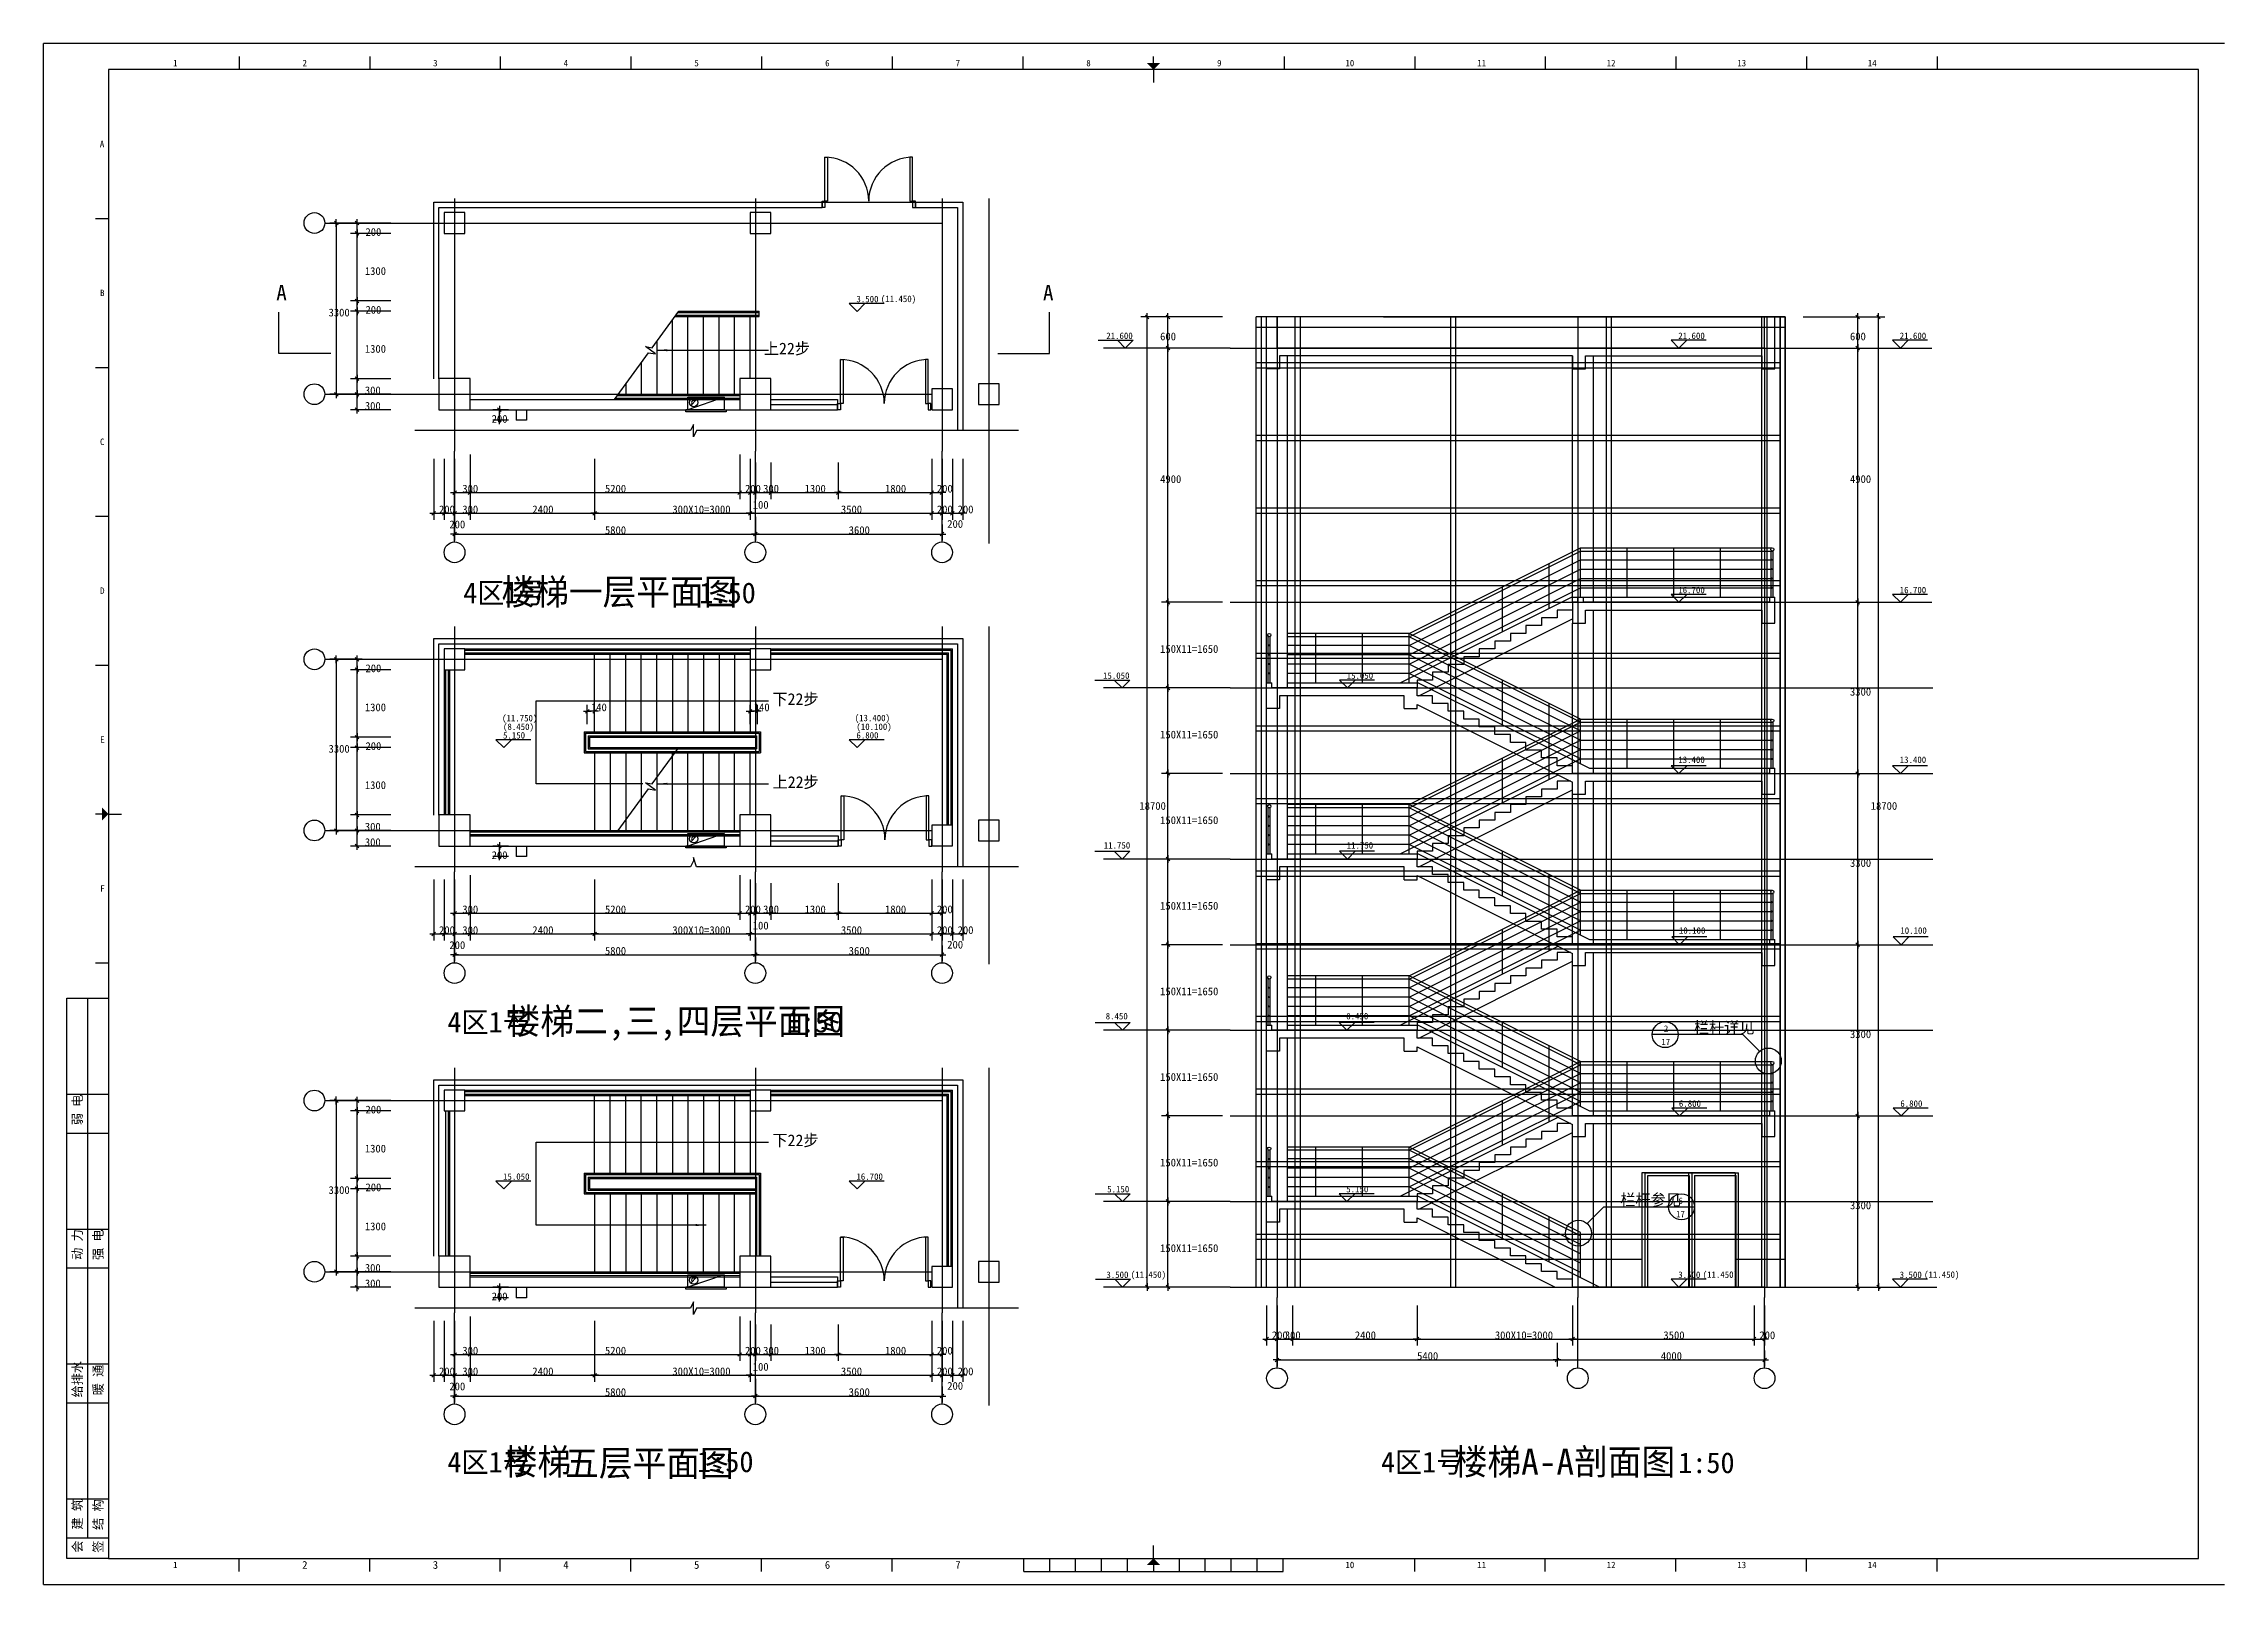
# Model space of a CAD drawing. Header units: metres. Extents: x 406760 to 448810, y -22906 to 6794.
import ezdxf

# ---------------------------------------------------------------- set-up
doc = ezdxf.new("R2010")
doc.units = ezdxf.units.M
for name, color, linetype in [('_KTI_CONTROL', 7, 'Continuous'), ('A-DIM', 3, 'Continuous'), ('AXIS', 3, 'Continuous'), ('COLUMN', 1, 'Continuous'), ('DOTE', 251, 'Continuous'), ('PUB_DIM', 3, 'Continuous'), ('SB', 2, 'Continuous'), ('STAIR1', 4, 'Continuous'), ('TEXT', 7, 'Continuous'), ('TK', 9, 'Continuous'), ('WALL', 2, 'Continuous'), ('WINDOW', 142, 'Continuous'), ('内部尺寸', 4, 'Continuous'), ('文字', 21, 'Continuous'), ('标注', 3, 'Continuous'), ('详细尺寸', 3, 'Continuous')]:
    doc.layers.add(name, color=color, linetype=linetype)

msp = doc.modelspace()

# ---------------------------------------------------------------- texts
at = {"layer": 'AXIS', "char_height": 150, "attachment_point": 1}
for s, insert in [('\\A1;3300', (412253.74, 1685.44)), ('\\A1;300', (414833.3, -1709.71)), ('\\A1;5200', (417583.3, -1709.71)), ('\\A1;200', (420283.3, -1709.71)), ('\\A1;100', (420433.3, -2021.61)), ('\\A1;300', (420633.3, -1709.71)), ('\\A1;1300', (421433.3, -1709.71)), ('\\A1;1800', (422983.3, -1709.71)), ('\\A1;200', (423983.3, -1709.71)), ('\\A1;5800', (417583.3, -2509.71)), ('\\A1;3600', (422283.3, -2509.71)), ('\\A1;3300', (412253.74, -6724.43)), ('\\A1;300', (414833.3, -9819.58)), ('\\A1;5200', (417583.3, -9819.58)), ('\\A1;200', (420283.3, -9819.58)), ('\\A1;300', (420633.3, -9819.58)), ('\\A1;1300', (421433.3, -9819.58)), ('\\A1;1800', (422983.3, -9819.58)), ('\\A1;200', (423983.3, -9819.58)), ('\\A1;100', (420433.3, -10131.48)), ('\\A1;5800', (417583.3, -10619.58)), ('\\A1;3600', (422283.3, -10619.58)), ('\\A1;3300', (412253.74, -15230.2)), ('\\A1;300', (414833.3, -18325.35)), ('\\A1;5200', (417583.3, -18325.35)), ('\\A1;200', (420283.3, -18325.35)), ('\\A1;300', (420633.3, -18325.35)), ('\\A1;1300', (421433.3, -18325.35)), ('\\A1;1800', (422983.3, -18325.35)), ('\\A1;200', (423983.3, -18325.35)), ('\\A1;5400', (433242.58, -18428.86)), ('\\A1;4000', (437942.58, -18428.86)), ('\\A1;100', (420433.3, -18637.25)), ('\\A1;5800', (417583.3, -19125.35)), ('\\A1;3600', (422283.3, -19125.35))]:
    msp.add_mtext(s, dxfattribs=dict(at, insert=insert))
at = {"layer": 'TEXT'}
for s, height, p in [('4区1号', 400, (414851.21, -3993.25)), (' 楼梯一层平面图', 500, (415247.77, -4024.58)), ('1:50', 400, (419403.08, -3993.25)), (' 楼梯二,三,四层平面图', 500, (415347, -12299.24)), ('4区1号', 400, (414545.57, -12267.91)), ('1:50', 400, (421086.73, -12267.91)), ('4区1号', 400, (414545.57, -20748.91)), (' 楼梯', 500, (415291.13, -20793.62)), ('五层平面图', 500, (416815.96, -20818.24)), ('1:50', 400, (419359.43, -20742.09)), ('4区1号', 400, (432547.22, -20748.91)), (' 楼梯A-A剖面图', 500, (433609.68, -20792.5)), ('1:50', 400, (438277.32, -20761.17))]:
    msp.add_text(s, height=height, dxfattribs=at).set_placement(p)
at = {"layer": 'TK'}
for s, height, p in [('1', 125, (409256.39, 6356.07)), ('2', 125, (411752.37, 6356.07)), ('3', 125, (414271.12, 6356.07)), ('4', 125, (416787.34, 6356.07)), ('5', 125, (419308.62, 6356.07)), ('6', 125, (421829.9, 6356.07)), ('7', 125, (424346.12, 6356.07)), ('8', 125, (426864.87, 6356.07)), ('9', 125, (429386.15, 6356.07)), ('10', 125, (431861.89, 6356.07)), ('11', 125, (434403.41, 6356.07)), ('12', 125, (436899.39, 6356.07)), ('13', 125, (439418.14, 6356.07)), ('14', 125, (441934.36, 6356.07)), ('A', 125, (407844.19, 4796.07)), ('B', 125, (407849.24, 1926.07)), ('C', 125, (407846.72, -943.93)), ('D', 125, (407849.24, -3813.93)), ('E', 125, (407851.77, -6683.93)), ('F', 125, (407851.77, -9553.93)), ('1', 125, (409256.39, -22593.93)), ('2', 150, (411745.29, -22606.43)), ('3', 150, (414264.04, -22606.43)), ('4', 150, (416779.75, -22606.43)), ('5', 150, (419301.54, -22606.43)), ('6', 150, (421823.32, -22606.43)), ('7', 150, (424339.04, -22606.43)), ('10', 125, (431861.89, -22593.93)), ('11', 125, (434403.41, -22593.93)), ('12', 125, (436899.39, -22593.93)), ('13', 125, (439418.14, -22593.93)), ('14', 125, (441934.36, -22593.93))]:
    msp.add_text(s, height=height, dxfattribs=at).set_placement(p)
for s, p in [('弱 电', (407500.37, -14055.37)), ('动 力', (407498.95, -16651.12)), ('强 电', (407900.37, -16654.66)), ('给排水', (407499.66, -19302.85)), ('暖 通', (407899.66, -19263.17)), ('建 筑', (407500.37, -21850.41)), ('结 构', (407899.66, -21858.21)), ('会', (407500.37, -22295.73)), ('签', (407900.37, -22295.73))]:
    msp.add_text(s, height=180, rotation=90, dxfattribs=at).set_placement(p)
at = {"layer": '内部尺寸', "char_height": 150, "attachment_point": 1}
for insert in [(415399.02, -364.56), (415399.02, -8774.43), (415399.02, -17280.2)]:
    msp.add_mtext('\\A1;200', dxfattribs=dict(at, insert=insert))
at = {"layer": '文字'}
for s, height, p in [('A', 300, (411245.21, 1842.96)), ('A', 300, (426028.95, 1842.96)), ('上22步', 225, (420646.24, 804.04)), ('下22步', 225, (420811.8, -5953.62)), ('上22步', 225, (420814.9, -7554.31)), ('2', 125, (438001.48, -12256.31)), ('栏杆详见', 225, (438579.79, -12287.4)), ('17', 125, (437953.56, -12512.37)), ('下22步', 225, (420811.8, -14459.39)), ('栏杆参见', 225, (437161.38, -15606.09)), ('6', 125, (438283.03, -15575)), ('17', 125, (438237.2, -15831.06))]:
    msp.add_text(s, height=height, dxfattribs=at).set_placement(p)
at = {"layer": '标注'}
for s, p in [('3.500', (422432.66, 1807.91)), ('(11.450)', (422903.16, 1811.32)), ('21.600', (427250.09, 1099.23)), ('15.050', (427187.29, -5450.77)), ('11.750', (427201.88, -8722.85)), ('8.450', (427239.08, -12015.58)), ('5.150', (427268.25, -15350.77)), ('3.500', (438279.65, -17000.77)), ('(11.450)', (438750.15, -16997.35)), ('3.500', (442549.09, -17000.77)), ('(11.450)', (443019.59, -16997.35))]:
    msp.add_text(s, height=125, dxfattribs=at).set_placement(p)
for s, p in [('21.600', (438280.06, 1099.23)), ('21.600', (442549.51, 1099.23)), ('16.700', (438280.06, -3800.77)), ('16.700', (442549.51, -3800.77)), ('15.050', (431885.73, -5450.77)), ('(11.750)', (415599.1, -6272.39)), ('(8.450)', (415618.41, -6436.37)), ('(13.400)', (422399.43, -6267.69)), ('(10.100)', (422432.66, -6436.37)), ('5.150', (415618.41, -6601.97)), ('6.800', (422432.66, -6601.97)), ('13.400', (438280.06, -7072.85)), ('13.400', (442549.51, -7072.85)), ('11.750', (431885.73, -8722.85)), ('10.100', (438291.94, -10365.58)), ('10.100', (442561.39, -10365.58)), ('8.450', (431877.69, -12015.58)), ('6.800', (438291.94, -13700.77)), ('6.800', (442561.39, -13700.77)), ('15.050', (415618.41, -15107.73)), ('16.700', (422432.66, -15107.73)), ('5.150', (431877.69, -15350.77)), ('3.500', (427252.05, -17000.77)), ('(11.450)', (427722.56, -16997.35))]:
    msp.add_text(s, height=125, rotation=360, dxfattribs=at).set_placement(p)
at = {"layer": '详细尺寸', "char_height": 150, "attachment_point": 1}
for s, insert in [('\\A1;200', (412965.57, 3237.36)), ('\\A1;1300', (412953.74, 2484.42)), ('\\A1;200', (412965.57, 1737.88)), ('\\A1;1300', (412953.74, 984.94)), ('\\A1;600', (428288.56, 1224.45)), ('\\A1;600', (441590.21, 1224.45)), ('\\A1;300', (412953.74, 185.2)), ('\\A1;300', (412953.74, -114.32)), ('\\A1;4900', (428288.56, -1525.55)), ('\\A1;4900', (441590.21, -1525.55)), ('\\A1;200', (414383.3, -2109.71)), ('\\A1;200', (414583.3, -2399.21)), ('\\A1;300', (414833.3, -2109.71)), ('\\A1;2400', (416183.3, -2109.71)), ('\\A1;300X10=3000', (418883.3, -2109.71)), ('\\A1;3500', (422133.3, -2109.71)), ('\\A1;200', (423983.3, -2109.71)), ('\\A1;200', (424183.3, -2389.78)), ('\\A1;200', (424383.3, -2109.71)), ('\\A1;150X11=1650', (428288.56, -4800.55)), ('\\A1;200', (412965.57, -5172.51)), ('\\A1;3300', (441590.21, -5625.55)), ('\\A1;1300', (412953.74, -5925.45)), ('\\A1;140', (417313.3, -5924.8)), ('\\A1;140', (420453.3, -5924.8)), ('\\A1;200', (412965.57, -6671.99)), ('\\A1;150X11=1650', (428288.56, -6450.55)), ('\\A1;1300', (412953.74, -7424.93)), ('\\A1;18700', (427888.56, -7825.55)), ('\\A1;18700', (441990.21, -7825.55)), ('\\A1;300', (412953.74, -8224.67)), ('\\A1;150X11=1650', (428288.56, -8100.55)), ('\\A1;300', (412953.74, -8524.19)), ('\\A1;3300', (441590.21, -8925.55)), ('\\A1;150X11=1650', (428288.56, -9750.55)), ('\\A1;200', (414383.3, -10219.58)), ('\\A1;200', (414583.3, -10509.08)), ('\\A1;300', (414833.3, -10219.58)), ('\\A1;2400', (416183.3, -10219.58)), ('\\A1;300X10=3000', (418883.3, -10219.58)), ('\\A1;3500', (422133.3, -10219.58)), ('\\A1;200', (423983.3, -10219.58)), ('\\A1;200', (424183.3, -10499.65)), ('\\A1;200', (424383.3, -10219.58)), ('\\A1;150X11=1650', (428288.56, -11400.55)), ('\\A1;3300', (441590.21, -12225.55)), ('\\A1;150X11=1650', (428288.56, -13050.55)), ('\\A1;200', (412965.57, -13678.28)), ('\\A1;1300', (412953.74, -14431.22)), ('\\A1;150X11=1650', (428288.56, -14700.55)), ('\\A1;200', (412965.57, -15177.76)), ('\\A1;3300', (441590.21, -15525.55)), ('\\A1;1300', (412953.74, -15930.7)), ('\\A1;150X11=1650', (428288.56, -16350.55)), ('\\A1;300', (412953.74, -16730.44)), ('\\A1;300', (412953.74, -17029.96)), ('\\A1;200', (430442.58, -18028.86)), ('\\A1;300', (430692.58, -18028.86)), ('\\A1;2400', (432042.58, -18028.86)), ('\\A1;300X10=3000', (434742.58, -18028.86)), ('\\A1;3500', (437992.58, -18028.86)), ('\\A1;200', (439842.58, -18028.86)), ('\\A1;200', (414383.3, -18725.35)), ('\\A1;300', (414833.3, -18725.35)), ('\\A1;2400', (416183.3, -18725.35)), ('\\A1;300X10=3000', (418883.3, -18725.35)), ('\\A1;3500', (422133.3, -18725.35)), ('\\A1;200', (423983.3, -18725.35)), ('\\A1;200', (424383.3, -18725.35)), ('\\A1;200', (414583.3, -19014.85)), ('\\A1;200', (424183.3, -19005.42))]:
    msp.add_mtext(s, dxfattribs=dict(at, insert=insert))

# ---------------------------------------------------------------- blocks, each defined once
blk = doc.blocks.new('_DIMX')
blk.add_line((-150, 0), (150, 0))
blk.add_lwpolyline([(-70, -70), (70, 70)])
blk = doc.blocks.new('A$C0D6D0142')
at = {"layer": '标注'}
for p, q in [((600, 600), (0, 600)), ((0, 600), (600, 0)), ((2691.18, 600), (600, 600)), ((1200, 600), (600, 0))]:
    blk.add_line(p, q, dxfattribs=at)
blk = doc.blocks.new('SN-XHS')
at = {"layer": 'SB'}
for p, q in [((176.09, 531.5), (958.32, 531.5)), ((176.09, 494.51), (176.09, 531.5)), ((216.32, 494.51), (176.09, 494.51)), ((216.32, 254.51), (916.32, 494.51)), ((916.32, 494.51), (958.32, 494.51)), ((958.32, 531.5), (958.32, 494.51)), ((748.08, 298.49), (861.21, 411.63))]:
    blk.add_line(p, q, dxfattribs=at)
blk.add_lwpolyline([(216.32, 254.51), (216.32, 494.51), (916.32, 494.51), (916.32, 254.51)], close=True, dxfattribs=at)
blk.add_lwpolyline([(776.36, 326.78, 0.67), (844.64, 355.06, 0.2), (832.93, 383.35, 1)], format="xyb", dxfattribs=at)
blk.add_circle((804.64, 355.06), 80, dxfattribs=at)

# ---------------------------------------------------------------- linework, layer by layer
for p, q in [((414883.3, 3535.44), (414483.3, 3535.44)), ((414483.3, 3535.44), (414483.3, 3135.44)), ((414883.3, 3135.44), (414883.3, 3535.44)), ((420783.3, 3535.44), (420383.3, 3535.44)), ((420383.3, 3535.44), (420383.3, 3135.44)), ((420783.3, 3135.44), (420783.3, 3535.44)), ((421769.52, 3734.8), (423569.52, 3734.8)), ((414483.3, 3135.44), (414883.3, 3135.44)), ((420383.3, 3135.44), (420783.3, 3135.44)), ((439942.58, 1524.45), (430542.58, 1524.45)), ((429638.56, 924.45), (427196.63, 924.45)), ((440540.21, 924.45), (442982.14, 924.45)), ((430342.58, -17175.55), (430342.58, 774.45)), ((430742.58, -5625.55), (430742.58, 774.45)), ((436242.58, -3975.55), (436242.58, 774.45)), ((436642.58, -3975.55), (436642.58, 774.45)), ((414983.3, 335.44), (414383.3, 335.44)), ((414383.3, 335.44), (414383.3, -264.56)), ((414983.3, -264.56), (414983.3, 335.44)), ((417840.44, 35.44), (420183.3, 35.44)), ((420783.3, 335.44), (420183.3, 335.44)), ((420183.3, 335.44), (420183.3, -264.56)), ((420783.3, -264.56), (420783.3, 335.44)), ((424283.3, 137.44), (423883.3, 137.44)), ((423883.3, 137.44), (423883.3, -262.56)), ((424283.3, -262.56), (424283.3, 137.44)), ((425183.3, 235.44), (424783.3, 235.44)), ((424783.3, 235.44), (424783.3, -164.56)), ((425183.3, -164.56), (425183.3, 235.44)), ((414383.3, -264.56), (414983.3, -264.56)), ((414983.3, -65.92), (420183.3, -64.56)), ((414983.3, -264.56), (420183.3, -264.56)), ((415871.17, -266.8), (415871.17, -464.56)), ((416071.17, -266.85), (416071.17, -464.56)), ((420183.3, -264.56), (420783.3, -264.56)), ((423883.3, -262.56), (424283.3, -262.56)), ((424783.3, -164.56), (425183.3, -164.56)), ((433092.58, -4575.55), (436392.58, -2925.55)), ((436392.58, -3875.55), (436392.58, -2925.55)), ((436392.58, -2925.55), (440092.58, -2925.55)), ((437292.58, -3875.55), (437292.58, -2925.55)), ((438192.58, -3875.55), (438192.58, -2925.55)), ((439092.58, -3875.55), (439092.58, -2925.55)), ((433092.58, -4638.55), (436392.58, -2988.55)), ((433092.58, -4805.55), (436392.58, -3155.55)), ((433092.58, -4985.55), (436392.58, -3335.55)), ((435792.58, -4088.75), (435792.58, -3225.55)), ((436392.58, -2988.55), (440092.58, -2988.55)), ((436392.58, -3155.55), (440092.58, -3155.55)), ((436392.58, -3335.55), (440092.58, -3335.55)), ((433092.58, -5165.55), (436392.58, -3515.55)), ((433092.58, -5345.55), (436392.58, -3695.55)), ((434892.58, -4538.75), (434892.58, -3675.55)), ((436392.58, -3515.55), (440092.58, -3515.55)), ((436392.58, -3695.55), (440092.58, -3695.55)), ((432918.98, -5525.55), (436218.98, -3875.55)), ((433992.58, -4988.75), (433992.58, -4125.55)), ((436218.98, -3875.55), (440042.58, -3875.55)), ((436642.58, -7275.55), (436642.58, -4125.55)), ((440540.21, -3975.55), (442982.14, -3975.55)), ((433092.58, -4575.55), (430742.58, -4575.55)), ((431292.58, -5525.55), (431292.58, -4575.55)), ((432192.58, -5525.55), (432192.58, -4575.55)), ((436392.58, -6225.55), (433092.58, -4575.55)), ((433092.58, -5525.55), (433092.58, -4575.55)), ((436242.58, -7125.55), (436242.58, -4375.55)), ((414883.3, -4874.43), (414483.3, -4874.43)), ((414483.3, -4874.43), (414483.3, -5274.43)), ((414883.3, -4874.43), (420383.3, -4874.43)), ((414883.3, -5274.43), (414883.3, -4874.43)), ((414883.3, -4974.43), (420383.3, -4974.43)), ((420783.3, -4874.43), (420383.3, -4874.43)), ((420383.3, -4874.43), (420383.3, -5274.43)), ((420783.3, -4874.43), (424283.3, -4874.43)), ((420783.3, -5274.43), (420783.3, -4874.43)), ((420783.3, -4974.43), (424183.3, -4974.43)), ((424183.3, -8272.43), (424183.3, -4974.43)), ((424283.3, -8272.43), (424283.3, -4874.43)), ((433092.58, -4638.55), (430742.58, -4638.55)), ((433092.58, -4805.55), (430742.58, -4805.55)), ((433092.58, -4985.55), (430742.58, -4985.55)), ((436392.58, -6288.55), (433092.58, -4638.55)), ((436392.58, -6455.55), (433092.58, -4805.55)), ((436392.58, -6635.55), (433092.58, -4985.55)), ((433992.58, -5888.75), (433992.58, -5025.55)), ((414483.3, -5274.43), (414483.3, -8074.43)), ((414483.3, -5274.43), (414883.3, -5274.43)), ((414583.3, -5274.43), (414583.3, -8074.43)), ((420383.3, -5274.43), (420783.3, -5274.43)), ((433092.58, -5165.55), (430742.58, -5165.55)), ((433092.58, -5345.55), (430742.58, -5345.55)), ((436392.58, -6815.55), (433092.58, -5165.55)), ((436392.58, -6995.55), (433092.58, -5345.55)), ((429638.56, -5625.55), (427196.63, -5625.55)), ((430742.58, -5525.55), (433266.19, -5525.55)), ((430742.58, -8925.55), (430742.58, -5775.55)), ((433266.19, -5525.55), (436566.19, -7175.55)), ((434892.58, -6338.75), (434892.58, -5475.55)), ((433092.58, -7875.55), (436392.58, -6225.55)), ((433092.58, -7938.55), (436392.58, -6288.55)), ((435792.58, -6788.75), (435792.58, -5925.55)), ((436392.58, -7088.75), (436392.58, -6225.55)), ((436392.58, -6225.55), (440092.58, -6225.55)), ((436392.58, -6288.55), (440092.58, -6288.55)), ((437292.58, -7175.55), (437292.58, -6225.55)), ((438192.58, -7175.55), (438192.58, -6225.55)), ((439092.58, -7175.55), (439092.58, -6225.55)), ((417183.3, -6474.43), (420583.3, -6474.43)), ((417183.3, -6474.43), (417183.3, -6874.43)), ((417283.3, -6574.43), (420483.3, -6574.43)), ((417283.3, -6574.43), (417283.3, -6774.43)), ((420483.3, -6574.43), (420483.3, -6774.43)), ((420583.3, -6474.43), (420583.3, -6874.43)), ((433092.58, -8105.55), (436392.58, -6455.55)), ((433092.58, -8285.55), (436392.58, -6635.55)), ((435792.58, -7388.75), (435792.58, -6525.55)), ((436392.58, -6455.55), (440092.58, -6455.55)), ((436392.58, -6635.55), (440092.58, -6635.55)), ((417183.3, -6874.43), (420583.3, -6874.43)), ((417283.3, -6774.43), (420483.3, -6774.43)), ((433092.58, -8465.55), (436392.58, -6815.55)), ((433092.58, -8645.55), (436392.58, -6995.55)), ((434892.58, -7838.75), (434892.58, -6975.55)), ((436392.58, -6815.55), (440092.58, -6815.55)), ((436392.58, -6995.55), (440092.58, -6995.55)), ((432918.98, -8825.55), (435963.07, -7303.5)), ((433992.58, -8288.75), (433992.58, -7425.55)), ((436566.19, -7175.55), (440042.58, -7175.55)), ((436642.58, -10575.55), (436642.58, -7425.55)), ((440540.21, -7275.55), (442982.14, -7275.55)), ((440540.21, -7275.55), (442982.14, -7275.55)), ((433092.58, -7875.55), (430742.58, -7875.55)), ((433092.58, -7938.55), (430742.58, -7938.55)), ((431292.58, -8825.55), (431292.58, -7875.55)), ((432192.58, -8825.55), (432192.58, -7875.55)), ((436392.58, -9525.55), (433092.58, -7875.55)), ((433092.58, -8825.55), (433092.58, -7875.55)), ((436392.58, -9588.55), (433092.58, -7938.55)), ((436242.58, -10425.55), (436242.58, -7675.55)), ((414983.3, -8074.43), (414383.3, -8074.43)), ((414383.3, -8074.43), (414383.3, -8674.43)), ((414983.3, -8674.43), (414983.3, -8074.43)), ((414983.3, -8374.43), (420183.3, -8374.43)), ((420783.3, -8074.43), (420183.3, -8074.43)), ((420183.3, -8074.43), (420183.3, -8674.43)), ((420783.3, -8674.43), (420783.3, -8074.43)), ((424283.3, -8272.43), (423883.3, -8272.43)), ((423883.3, -8272.43), (423883.3, -8672.43)), ((424283.3, -8672.43), (424283.3, -8272.43)), ((425183.3, -8174.43), (424783.3, -8174.43)), ((424783.3, -8174.43), (424783.3, -8574.43)), ((425183.3, -8574.43), (425183.3, -8174.43)), ((433092.58, -8105.55), (430742.58, -8105.55)), ((433092.58, -8285.55), (430742.58, -8285.55)), ((436392.58, -9755.55), (433092.58, -8105.55)), ((436392.58, -9935.55), (433092.58, -8285.55)), ((433992.58, -9188.75), (433992.58, -8325.55)), ((414383.3, -8674.43), (414983.3, -8674.43)), ((414983.3, -8475.8), (420183.3, -8474.43)), ((414983.3, -8674.43), (420183.3, -8674.43)), ((415871.17, -8676.67), (415871.17, -8874.43)), ((416071.17, -8676.72), (416071.17, -8874.43)), ((420183.3, -8674.43), (420783.3, -8674.43)), ((423883.3, -8672.43), (424283.3, -8672.43)), ((424783.3, -8574.43), (425183.3, -8574.43)), ((433092.58, -8465.55), (430742.58, -8465.55)), ((433092.58, -8645.55), (430742.58, -8645.55)), ((430742.58, -8825.55), (433266.19, -8825.55)), ((436392.58, -10115.55), (433092.58, -8465.55)), ((436392.58, -10295.55), (433092.58, -8645.55)), ((433266.19, -8825.55), (436566.19, -10475.55)), ((434892.58, -9638.75), (434892.58, -8775.55)), ((429638.56, -8925.55), (427196.63, -8925.55)), ((430742.58, -12225.55), (430742.58, -9075.55)), ((435792.58, -10088.75), (435792.58, -9225.55)), ((433092.58, -11175.55), (436392.58, -9525.55)), ((433092.58, -11238.55), (436392.58, -9588.55)), ((436392.58, -10388.75), (436392.58, -9525.55)), ((436392.58, -9525.55), (440092.58, -9525.55)), ((436392.58, -9588.55), (440092.58, -9588.55)), ((437292.58, -10475.55), (437292.58, -9525.55)), ((438192.58, -10475.55), (438192.58, -9525.55)), ((439092.58, -10475.55), (439092.58, -9525.55)), ((433092.58, -11405.55), (436392.58, -9755.55)), ((433092.58, -11585.55), (436392.58, -9935.55)), ((435792.58, -10688.75), (435792.58, -9825.55)), ((436392.58, -9755.55), (440092.58, -9755.55)), ((436392.58, -9935.55), (440092.58, -9935.55)), ((433092.58, -11765.55), (436392.58, -10115.55)), ((433092.58, -11945.55), (436392.58, -10295.55)), ((434892.58, -11138.75), (434892.58, -10275.55)), ((436392.58, -10115.55), (440092.58, -10115.55)), ((436392.58, -10295.55), (440092.58, -10295.55)), ((436566.19, -10475.55), (440042.58, -10475.55)), ((432918.98, -12125.55), (435963.07, -10603.5)), ((433992.58, -11588.75), (433992.58, -10725.55)), ((436642.58, -13875.55), (436642.58, -10725.55)), ((440540.21, -10575.55), (442982.14, -10575.55)), ((433092.58, -11175.55), (430742.58, -11175.55)), ((433092.58, -11238.55), (430742.58, -11238.55)), ((431292.58, -12125.55), (431292.58, -11175.55)), ((432192.58, -12125.55), (432192.58, -11175.55)), ((436392.58, -12825.55), (433092.58, -11175.55)), ((433092.58, -12125.55), (433092.58, -11175.55)), ((436392.58, -12888.55), (433092.58, -11238.55)), ((436242.58, -13725.55), (436242.58, -10975.55)), ((433092.58, -11405.55), (430742.58, -11405.55)), ((433092.58, -11585.55), (430742.58, -11585.55)), ((433092.58, -11765.55), (430742.58, -11765.55)), ((436392.58, -13055.55), (433092.58, -11405.55)), ((436392.58, -13235.55), (433092.58, -11585.55)), ((436392.58, -13415.55), (433092.58, -11765.55)), ((433992.58, -12488.75), (433992.58, -11625.55)), ((433092.58, -11945.55), (430742.58, -11945.55)), ((430742.58, -12125.55), (433266.19, -12125.55)), ((436392.58, -13595.55), (433092.58, -11945.55)), ((433266.19, -12125.55), (436566.19, -13775.55)), ((434892.58, -12938.75), (434892.58, -12075.55)), ((429638.56, -12225.55), (427196.63, -12225.55)), ((430742.58, -15525.55), (430742.58, -12375.55)), ((435792.58, -13388.75), (435792.58, -12525.55)), ((433092.58, -14475.55), (436392.58, -12825.55)), ((433092.58, -14538.55), (436392.58, -12888.55)), ((436392.58, -13688.75), (436392.58, -12825.55)), ((436392.58, -12825.55), (440092.58, -12825.55)), ((436392.58, -12888.55), (440092.58, -12888.55)), ((437292.58, -13775.55), (437292.58, -12825.55)), ((438192.58, -13775.55), (438192.58, -12825.55)), ((439092.58, -13775.55), (439092.58, -12825.55)), ((414883.3, -13380.2), (414483.3, -13380.2)), ((414483.3, -13380.2), (414483.3, -13780.2)), ((414883.3, -13380.2), (420383.3, -13380.2)), ((414883.3, -13780.2), (414883.3, -13380.2)), ((420783.3, -13380.2), (420383.3, -13380.2)), ((420383.3, -13380.2), (420383.3, -13780.2)), ((420783.3, -13380.2), (424283.3, -13380.2)), ((420783.3, -13780.2), (420783.3, -13380.2)), ((424283.3, -16778.2), (424283.3, -13380.2)), ((433092.58, -14705.55), (436392.58, -13055.55)), ((433092.58, -14885.55), (436392.58, -13235.55)), ((433092.58, -15065.55), (436392.58, -13415.55)), ((435792.58, -13988.75), (435792.58, -13125.55)), ((436392.58, -13055.55), (440092.58, -13055.55)), ((436392.58, -13235.55), (440092.58, -13235.55)), ((436392.58, -13415.55), (440092.58, -13415.55)), ((414483.3, -13780.2), (414883.3, -13780.2)), ((414583.3, -13780.2), (414583.3, -16580.2)), ((414883.3, -13480.2), (420383.3, -13480.2)), ((420383.3, -13780.2), (420783.3, -13780.2)), ((420783.3, -13480.2), (424183.3, -13480.2)), ((424183.3, -16778.2), (424183.3, -13480.2)), ((433092.58, -15245.55), (436392.58, -13595.55)), ((434892.58, -14438.75), (434892.58, -13575.55)), ((436392.58, -13595.55), (440092.58, -13595.55)), ((436566.19, -13775.55), (440042.58, -13775.55)), ((440540.21, -13875.55), (442982.14, -13875.55)), ((432918.98, -15425.55), (435963.07, -13903.5)), ((433992.58, -14888.75), (433992.58, -14025.55)), ((436242.58, -17175.55), (436242.58, -14275.55)), ((436642.58, -17175.55), (436642.58, -14025.55)), ((433092.58, -14475.55), (430742.58, -14475.55)), ((433092.58, -14538.55), (430742.58, -14538.55)), ((433092.58, -14705.55), (430742.58, -14705.55)), ((431292.58, -15425.55), (431292.58, -14475.55)), ((432192.58, -15425.55), (432192.58, -14475.55)), ((436392.58, -16125.55), (433092.58, -14475.55)), ((433092.58, -15425.55), (433092.58, -14475.55)), ((436392.58, -16188.55), (433092.58, -14538.55)), ((436392.58, -16355.55), (433092.58, -14705.55)), ((417183.3, -14980.2), (417183.3, -15380.2)), ((417183.3, -14980.2), (420583.3, -14980.2)), ((417283.3, -15080.2), (417283.3, -15280.2)), ((417283.3, -15080.2), (420483.3, -15080.2)), ((420483.3, -15080.2), (420483.3, -16580.2)), ((420583.3, -14980.2), (420583.3, -16580.2)), ((433092.58, -14885.55), (430742.58, -14885.55)), ((433092.58, -15065.55), (430742.58, -15065.55)), ((436392.58, -16535.55), (433092.58, -14885.55)), ((436392.58, -16715.55), (433092.58, -15065.55)), ((433992.58, -15788.75), (433992.58, -14925.55)), ((417183.3, -15380.2), (420483.3, -15380.2)), ((417283.3, -15280.2), (420483.3, -15280.2)), ((429638.56, -15525.55), (427196.63, -15525.55)), ((433092.58, -15245.55), (430742.58, -15245.55)), ((430742.58, -15425.55), (433266.19, -15425.55)), ((436392.58, -16895.55), (433092.58, -15245.55)), ((433266.19, -15425.55), (436766.19, -17175.55)), ((434892.58, -16238.75), (434892.58, -15375.55)), ((430742.58, -17175.55), (430742.58, -15675.55)), ((435792.58, -16688.75), (435792.58, -15825.55)), ((436392.58, -16988.75), (436392.58, -16125.55)), ((414983.3, -16580.2), (414383.3, -16580.2)), ((414383.3, -16580.2), (414383.3, -17180.2)), ((414983.3, -17180.2), (414983.3, -16580.2)), ((420783.3, -16580.2), (420183.3, -16580.2)), ((420183.3, -16580.2), (420183.3, -17180.2)), ((420783.3, -17180.2), (420783.3, -16580.2)), ((424283.3, -16778.2), (423883.3, -16778.2)), ((423883.3, -16778.2), (423883.3, -17178.2)), ((424283.3, -17178.2), (424283.3, -16778.2)), ((425183.3, -16680.2), (424783.3, -16680.2)), ((424783.3, -16680.2), (424783.3, -17080.2)), ((425183.3, -17080.2), (425183.3, -16680.2)), ((414383.3, -17180.2), (414983.3, -17180.2)), ((414983.3, -16880.2), (420183.3, -16880.2)), ((414983.3, -16981.57), (420183.3, -16980.2)), ((414983.3, -17180.2), (420183.3, -17180.2)), ((415871.17, -17182.44), (415871.17, -17380.2)), ((416071.17, -17182.49), (416071.17, -17380.2)), ((420183.3, -17180.2), (420783.3, -17180.2)), ((423883.3, -17178.2), (424283.3, -17178.2)), ((424783.3, -17080.2), (425183.3, -17080.2)), ((429638.56, -17175.55), (427196.63, -17175.55)), ((440540.21, -17175.55), (442982.14, -17175.55))]:
    msp.add_line(p, q)
for points in [[(421823.52, 3757.84), (421823.52, 4603.84), (421877.52, 4603.84), (421877.52, 3757.84)], [(423515.52, 3757.84), (423515.52, 4603.84), (423461.52, 4603.84), (423461.52, 3757.84)], [(421769.52, 3635.44), (421769.52, 3757.84), (421823.52, 3757.84), (421823.52, 3635.44)], [(423569.52, 3635.44), (423569.52, 3757.84), (423515.52, 3757.84), (423515.52, 3635.44)], [(422123.52, -142.16), (422123.52, 703.84), (422177.52, 703.84), (422177.52, -142.16)], [(423815.52, -142.16), (423815.52, 703.84), (423761.52, 703.84), (423761.52, -142.16)], [(422069.52, -264.56), (422069.52, -142.16), (422123.52, -142.16), (422123.52, -264.56)], [(423869.52, -264.56), (423869.52, -142.16), (423815.52, -142.16), (423815.52, -264.56)], [(422137.3, -8552.03), (422137.3, -7706.03), (422191.3, -7706.03), (422191.3, -8552.03)], [(423829.3, -8552.03), (423829.3, -7706.03), (423775.3, -7706.03), (423775.3, -8552.03)], [(422083.3, -8674.43), (422083.3, -8552.03), (422137.3, -8552.03), (422137.3, -8674.43)], [(423883.3, -8674.43), (423883.3, -8552.03), (423829.3, -8552.03), (423829.3, -8674.43)], [(422123.52, -17057.8), (422123.52, -16211.8), (422177.52, -16211.8), (422177.52, -17057.8)], [(423815.52, -17057.8), (423815.52, -16211.8), (423761.52, -16211.8), (423761.52, -17057.8)], [(422069.52, -17180.2), (422069.52, -17057.8), (422123.52, -17057.8), (422123.52, -17180.2)], [(423869.52, -17180.2), (423869.52, -17057.8), (423815.52, -17057.8), (423815.52, -17180.2)]]:
    msp.add_lwpolyline(points, close=True)
for centre in [(411981.48, 3335.44), (411981.48, 35.44), (414683.3, -3013.2), (420483.3, -3013.2), (424083.3, -3013.2), (411981.48, -5074.43), (411981.48, -8374.43), (414683.3, -11123.07), (420483.3, -11123.07), (424083.3, -11123.07), (411981.48, -13580.2), (411981.48, -16880.2), (430542.58, -18932.35), (436342.58, -18932.35), (439942.58, -18932.35), (414683.3, -19628.84), (420483.3, -19628.84), (424083.3, -19628.84)]:
    msp.add_circle(centre, 200)
for centre, start, end in [((421823.52, 3757.84), 0, 90), ((423515.52, 3757.84), 90, 180), ((422123.52, -142.16), 0, 90), ((423815.52, -142.16), 90, 180), ((422137.3, -8552.03), 0, 90), ((423829.3, -8552.03), 90, 180), ((422123.52, -17057.8), 0, 90), ((423815.52, -17057.8), 90, 180)]:
    msp.add_arc(centre, 846, start, end)
for points in [[(418583.3, 883.58), (418783.3, 863.58), (418783.3, 903.58)], [(418583.3, -7474.77), (418783.3, -7494.77), (418783.3, -7454.77)], [(419535.6, -15980.54), (419335.6, -16000.54), (419335.6, -15960.54)]]:
    msp.add_solid(points)
at = {"layer": '_KTI_CONTROL'}
for points in [[(427616.33, 924.45), (427616.33, 924.45)], [(438293, 924.45), (438293, 924.45)], [(442562.44, 924.45), (442562.44, 924.45)], [(438293, -3975.55), (438293, -3975.55)], [(442562.44, -3975.55), (442562.44, -3975.55)], [(427553.53, -5625.55), (427553.53, -5625.55)], [(431898.67, -5625.55), (431898.67, -5625.55)], [(415631.35, -6776.75), (415631.35, -6776.75)], [(422445.6, -6776.75), (422445.6, -6776.75)], [(438293, -7275.55), (438293, -7275.55)], [(442562.44, -7275.55), (442562.44, -7275.55)], [(427553.53, -8925.55), (427553.53, -8925.55)], [(431898.67, -8925.55), (431898.67, -8925.55)], [(438304.88, -10575.55), (438304.88, -10575.55)], [(442574.32, -10575.55), (442574.32, -10575.55)], [(427561.56, -12225.55), (427561.56, -12225.55)], [(431890.63, -12225.55), (431890.63, -12225.55)], [(438304.88, -13875.55), (438304.88, -13875.55)], [(442574.32, -13875.55), (442574.32, -13875.55)], [(415631.35, -15282.52), (415631.35, -15282.52)], [(422445.6, -15282.52), (422445.6, -15282.52)], [(427561.56, -15525.55), (427561.56, -15525.55)], [(431890.63, -15525.55), (431890.63, -15525.55)], [(427565.89, -17175.55), (427565.89, -17175.55)]]:
    msp.add_lwpolyline(points, dxfattribs=at)
at = {"layer": 'A-DIM'}
for p, q in [((440073.58, -3875.55), (440073.58, -2982.17)), ((440111.58, -3875.55), (440111.58, -2982.17)), ((430373.58, -5525.55), (430373.58, -4632.17)), ((430411.58, -5525.55), (430411.58, -4632.17)), ((440073.58, -7175.55), (440073.58, -6282.17)), ((440111.58, -7175.55), (440111.58, -6282.17)), ((430373.58, -8825.55), (430373.58, -7932.17)), ((430411.58, -8825.55), (430411.58, -7932.17)), ((440073.58, -10475.55), (440073.58, -9582.17)), ((440111.58, -10475.55), (440111.58, -9582.17)), ((430373.58, -12125.55), (430373.58, -11232.17)), ((430411.58, -12125.55), (430411.58, -11232.17)), ((440073.58, -13775.55), (440073.58, -12882.17)), ((440111.58, -13775.55), (440111.58, -12882.17)), ((430373.58, -15425.55), (430373.58, -14532.17)), ((430411.58, -15425.55), (430411.58, -14532.17))]:
    msp.add_line(p, q, dxfattribs=at)
for centre, radius in [((440092.58, -2957.05), 31.5), ((440092.58, -3155.55), 11), ((440092.58, -3335.55), 11), ((440092.58, -3515.55), 11), ((440092.58, -3695.55), 11), ((430392.58, -4607.05), 31.5), ((430392.58, -4805.55), 11), ((430392.58, -4985.55), 11), ((430392.58, -5165.55), 11), ((430392.58, -5345.55), 11), ((440092.58, -6257.05), 31.5), ((440092.58, -6455.55), 11), ((440092.58, -6635.55), 11), ((440092.58, -6815.55), 11), ((440092.58, -6995.55), 11), ((430392.58, -7907.05), 31.5), ((430392.58, -8105.55), 11), ((430392.58, -8285.55), 11), ((430392.58, -8465.55), 11), ((430392.58, -8645.55), 11), ((440092.58, -9557.05), 31.5), ((440092.58, -9755.55), 11), ((440092.58, -9935.55), 11), ((440092.58, -10115.55), 11), ((440092.58, -10295.55), 11), ((430392.58, -11207.05), 31.5), ((430392.58, -11405.55), 11), ((430392.58, -11585.55), 11), ((430392.58, -11765.55), 11), ((430392.58, -11945.55), 11), ((440092.58, -12857.05), 31.5), ((440092.58, -13055.55), 11), ((440092.58, -13235.55), 11), ((440092.58, -13415.55), 11), ((440092.58, -13595.55), 11), ((430392.58, -14507.05), 31.5), ((430392.58, -14705.55), 11), ((430392.58, -14885.55), 11), ((430392.58, -15065.55), 11), ((430392.58, -15245.55), 11)]:
    msp.add_circle(centre, radius, dxfattribs=at)
at = {"layer": 'AXIS'}
for p, q in [((412181.48, 3335.44), (413603.74, 3335.44)), ((412902.39, 3335.44), (412278.74, 3335.44)), ((412403.74, 3334.94), (412403.74, 35.94)), ((412181.48, 35.44), (413603.74, 35.44)), ((412902.39, 35.44), (412278.74, 35.44)), ((414683.3, -2813.2), (414683.3, -1059.71)), ((414983.3, -1128.5), (414983.3, -1984.71)), ((420183.3, -1128.5), (420183.3, -1984.71)), ((420483.3, -2813.2), (420483.3, -1059.71)), ((424083.3, -2813.2), (424083.3, -1059.71)), ((414683.3, -1278.5), (414683.3, -1984.71)), ((414983.3, -1278.5), (414983.3, -1984.71)), ((420183.3, -1278.5), (420183.3, -1984.71)), ((420383.3, -1278.5), (420383.3, -1984.71)), ((420383.3, -1278.5), (420383.3, -1984.71)), ((420483.3, -1278.5), (420483.3, -1984.71)), ((420483.3, -1278.5), (420483.3, -1984.71)), ((420783.3, -1278.5), (420783.3, -1984.71)), ((420783.3, -1278.5), (420783.3, -1984.71)), ((422083.3, -1278.5), (422083.3, -1984.71)), ((422083.3, -1278.5), (422083.3, -1984.71)), ((423883.3, -1278.5), (423883.3, -1984.71)), ((423883.3, -1278.5), (423883.3, -1984.71)), ((424083.3, -1278.5), (424083.3, -1984.71)), ((414682.8, -1859.71), (414682.3, -1859.71)), ((414683.3, -1859.71), (414983.3, -1859.71)), ((414983.8, -1859.71), (414984.3, -1859.71)), ((414983.8, -1859.71), (420182.8, -1859.71)), ((420182.8, -1859.71), (420182.3, -1859.71)), ((420183.3, -1859.71), (420383.3, -1859.71)), ((420382.8, -1859.71), (420382.3, -1859.71)), ((420383.3, -1859.71), (420483.3, -1859.71)), ((420383.3, -1859.71), (420483.3, -1859.71)), ((420383.8, -1859.71), (420384.3, -1859.71)), ((420482.8, -1859.71), (420482.3, -1859.71)), ((420483.3, -1859.71), (420783.3, -1859.71)), ((420483.8, -1859.71), (420484.3, -1859.71)), ((420783.8, -1859.71), (420784.3, -1859.71)), ((420783.8, -1859.71), (422082.8, -1859.71)), ((422083.8, -1859.71), (423882.8, -1859.71)), ((423882.8, -1859.71), (423882.3, -1859.71)), ((423883.3, -1859.71), (424083.3, -1859.71)), ((424083.8, -1859.71), (424084.3, -1859.71)), ((414683.3, -2328.5), (414683.3, -2784.71)), ((420483.3, -2328.5), (420483.3, -2784.71)), ((420483.3, -2478.5), (420483.3, -2784.71)), ((424083.3, -2478.5), (424083.3, -2784.71)), ((414683.8, -2659.71), (420482.8, -2659.71)), ((420483.8, -2659.71), (424082.8, -2659.71)), ((412181.48, -5074.43), (413603.74, -5074.43)), ((412902.39, -5074.43), (412278.74, -5074.43)), ((412403.74, -5074.93), (412403.74, -8373.93)), ((412181.48, -8374.43), (413603.74, -8374.43)), ((412902.39, -8374.43), (412278.74, -8374.43)), ((414683.3, -10923.07), (414683.3, -9169.58)), ((414983.3, -9238.38), (414983.3, -10094.58)), ((420183.3, -9238.38), (420183.3, -10094.58)), ((420483.3, -10923.07), (420483.3, -9169.58)), ((424083.3, -10923.07), (424083.3, -9169.58)), ((414683.3, -9388.38), (414683.3, -10094.58)), ((414983.3, -9388.38), (414983.3, -10094.58)), ((420183.3, -9388.38), (420183.3, -10094.58)), ((420383.3, -9388.38), (420383.3, -10094.58)), ((420383.3, -9388.38), (420383.3, -10094.58)), ((420483.3, -9388.38), (420483.3, -10094.58)), ((420483.3, -9388.38), (420483.3, -10094.58)), ((420783.3, -9388.38), (420783.3, -10094.58)), ((420783.3, -9388.38), (420783.3, -10094.58)), ((422083.3, -9388.38), (422083.3, -10094.58)), ((422083.3, -9388.38), (422083.3, -10094.58)), ((423883.3, -9388.38), (423883.3, -10094.58)), ((423883.3, -9388.38), (423883.3, -10094.58)), ((424083.3, -9388.38), (424083.3, -10094.58)), ((414682.8, -9969.58), (414682.3, -9969.58)), ((414683.3, -9969.58), (414983.3, -9969.58)), ((414983.8, -9969.58), (420182.8, -9969.58)), ((414983.8, -9969.58), (414984.3, -9969.58)), ((420182.8, -9969.58), (420182.3, -9969.58)), ((420183.3, -9969.58), (420383.3, -9969.58)), ((420382.8, -9969.58), (420382.3, -9969.58)), ((420383.3, -9969.58), (420483.3, -9969.58)), ((420383.3, -9969.58), (420483.3, -9969.58)), ((420383.8, -9969.58), (420384.3, -9969.58)), ((420482.8, -9969.58), (420482.3, -9969.58)), ((420483.3, -9969.58), (420783.3, -9969.58)), ((420483.8, -9969.58), (420484.3, -9969.58)), ((420783.8, -9969.58), (420784.3, -9969.58)), ((420783.8, -9969.58), (422082.8, -9969.58)), ((422083.8, -9969.58), (423882.8, -9969.58)), ((423882.8, -9969.58), (423882.3, -9969.58)), ((423883.3, -9969.58), (424083.3, -9969.58)), ((424083.8, -9969.58), (424084.3, -9969.58)), ((414683.3, -10438.38), (414683.3, -10894.58)), ((420483.3, -10438.38), (420483.3, -10894.58)), ((414683.8, -10769.58), (420482.8, -10769.58)), ((420483.3, -10588.38), (420483.3, -10894.58)), ((420483.8, -10769.58), (424082.8, -10769.58)), ((424083.3, -10588.38), (424083.3, -10894.58)), ((412181.48, -13580.2), (413603.74, -13580.2)), ((412902.39, -13580.2), (412278.74, -13580.2)), ((412403.74, -13580.7), (412403.74, -16879.7)), ((412181.48, -16880.2), (413603.74, -16880.2)), ((412902.39, -16880.2), (412278.74, -16880.2)), ((430542.58, -18732.35), (430542.58, -17378.86)), ((436342.58, -18732.35), (436342.58, -17378.86)), ((439942.58, -18732.35), (439942.58, -17378.86)), ((414683.3, -19428.84), (414683.3, -17675.35)), ((414683.3, -17894.15), (414683.3, -18600.35)), ((414983.3, -17744.15), (414983.3, -18600.35)), ((414983.3, -17894.15), (414983.3, -18600.35)), ((420183.3, -17744.15), (420183.3, -18600.35)), ((420183.3, -17894.15), (420183.3, -18600.35)), ((420383.3, -17894.15), (420383.3, -18600.35)), ((420383.3, -17894.15), (420383.3, -18600.35)), ((420483.3, -19428.84), (420483.3, -17675.35)), ((420483.3, -17894.15), (420483.3, -18600.35)), ((420483.3, -17894.15), (420483.3, -18600.35)), ((420783.3, -17894.15), (420783.3, -18600.35)), ((420783.3, -17894.15), (420783.3, -18600.35)), ((422083.3, -17894.15), (422083.3, -18600.35)), ((422083.3, -17894.15), (422083.3, -18600.35)), ((423883.3, -17894.15), (423883.3, -18600.35)), ((423883.3, -17894.15), (423883.3, -18600.35)), ((424083.3, -19428.84), (424083.3, -17675.35)), ((424083.3, -17894.15), (424083.3, -18600.35)), ((414682.8, -18475.35), (414682.3, -18475.35)), ((414683.3, -18475.35), (414983.3, -18475.35)), ((414983.8, -18475.35), (420182.8, -18475.35)), ((414983.8, -18475.35), (414984.3, -18475.35)), ((420182.8, -18475.35), (420182.3, -18475.35)), ((420183.3, -18475.35), (420383.3, -18475.35)), ((420382.8, -18475.35), (420382.3, -18475.35)), ((420383.3, -18475.35), (420483.3, -18475.35)), ((420383.3, -18475.35), (420483.3, -18475.35)), ((420383.8, -18475.35), (420384.3, -18475.35)), ((420482.8, -18475.35), (420482.3, -18475.35)), ((420483.3, -18475.35), (420783.3, -18475.35)), ((420483.8, -18475.35), (420484.3, -18475.35)), ((420783.8, -18475.35), (420784.3, -18475.35)), ((420783.8, -18475.35), (422082.8, -18475.35)), ((422083.8, -18475.35), (423882.8, -18475.35)), ((423882.8, -18475.35), (423882.3, -18475.35)), ((423883.3, -18475.35), (424083.3, -18475.35)), ((424083.8, -18475.35), (424084.3, -18475.35)), ((430542.58, -18247.65), (430542.58, -18703.86)), ((435942.58, -18247.65), (435942.58, -18703.86)), ((435942.58, -18397.65), (435942.58, -18703.86)), ((439942.58, -18397.65), (439942.58, -18703.86)), ((430543.08, -18578.86), (435942.08, -18578.86)), ((435943.08, -18578.86), (439942.08, -18578.86)), ((414683.3, -18944.15), (414683.3, -19400.35)), ((414683.8, -19275.35), (420482.8, -19275.35)), ((420483.3, -18944.15), (420483.3, -19400.35)), ((420483.3, -19094.15), (420483.3, -19400.35)), ((420483.8, -19275.35), (424082.8, -19275.35)), ((424083.3, -19094.15), (424083.3, -19400.35))]:
    msp.add_line(p, q, dxfattribs=at)
at = {"layer": 'COLUMN'}
for p, q in [((411296.81, 817.87), (411296.81, 1617.87)), ((426157.35, 817.87), (426157.35, 1617.87)), ((430342.58, 774.45), (430342.58, 1524.45)), ((430542.58, 1524.45), (430342.58, 1524.45)), ((430542.58, 924.45), (430542.58, 1524.45)), ((439942.58, 924.45), (439942.58, 1524.45)), ((440142.58, 1524.45), (439942.58, 1524.45)), ((440142.58, 924.45), (440142.58, 1524.45)), ((430342.58, 524.45), (430342.58, 924.45)), ((439942.58, 924.45), (430542.58, 924.45)), ((440142.58, 774.45), (440142.58, 924.45)), ((440142.58, 524.45), (440142.58, 924.45)), ((412296.81, 817.87), (411296.81, 817.87)), ((425157.35, 817.87), (426157.35, 817.87)), ((430592.58, 524.45), (430342.58, 524.45)), ((436242.58, 774.45), (430592.58, 774.45)), ((432992.58, 774.45), (430592.58, 774.45)), ((430592.58, 774.45), (430592.58, 524.45)), ((436242.58, 774.45), (436242.58, 524.45)), ((436242.58, 524.45), (436492.58, 524.45)), ((436492.58, 524.45), (436492.58, 774.45)), ((436492.58, 774.45), (439892.58, 774.45)), ((439892.58, 774.45), (439892.58, 524.45)), ((439892.58, 524.45), (440142.58, 524.45)), ((436342.58, -3975.55), (436242.58, -3975.55)), ((436242.58, -3975.55), (436242.58, -4375.55)), ((436342.58, -3975.55), (436342.58, -3875.55)), ((436342.58, -3875.55), (436442.58, -3875.55)), ((436442.58, -3875.55), (436442.58, -3975.55)), ((440042.58, -3975.55), (436442.58, -3975.55)), ((436492.58, -4375.55), (436492.58, -4125.55)), ((436492.58, -4125.55), (439892.58, -4125.55)), ((439892.58, -4125.55), (439892.58, -4375.55)), ((440042.58, -3975.55), (440042.58, -3875.55)), ((440042.58, -3875.55), (440142.58, -3875.55)), ((440142.58, -3975.55), (440142.58, -3875.55)), ((440142.58, -4375.55), (440142.58, -3975.55)), ((436242.58, -4375.55), (436492.58, -4375.55)), ((439892.58, -4375.55), (440142.58, -4375.55)), ((430342.58, -5625.55), (430342.58, -5525.55)), ((430342.58, -5525.55), (430442.58, -5525.55)), ((430342.58, -6025.55), (430342.58, -5625.55)), ((430442.58, -5625.55), (430442.58, -5525.55)), ((433242.58, -5625.55), (430442.58, -5625.55)), ((432992.58, -5775.55), (430592.58, -5775.55)), ((430592.58, -5775.55), (430592.58, -6025.55)), ((432992.58, -6025.55), (432992.58, -5775.55)), ((433242.58, -5775.55), (433242.58, -5625.55)), ((433542.58, -5775.55), (433242.58, -5775.55)), ((433542.58, -5925.55), (433542.58, -5775.55)), ((430592.58, -6025.55), (430342.58, -6025.55)), ((432992.58, -6025.55), (433242.58, -6025.55)), ((433242.58, -5943.25), (436242.58, -7443.25)), ((433242.58, -6025.55), (433242.58, -5943.25)), ((433842.58, -5925.55), (433542.58, -5925.55)), ((433842.58, -6075.55), (433842.58, -5925.55)), ((434142.58, -6075.55), (433842.58, -6075.55)), ((434142.58, -6225.55), (434142.58, -6075.55)), ((434442.58, -6225.55), (434142.58, -6225.55)), ((434442.58, -6375.55), (434442.58, -6225.55)), ((434742.58, -6375.55), (434442.58, -6375.55)), ((434742.58, -6525.55), (434742.58, -6375.55)), ((435042.58, -6525.55), (434742.58, -6525.55)), ((435042.58, -6675.55), (435042.58, -6525.55)), ((435342.58, -6675.55), (435042.58, -6675.55)), ((435342.58, -6825.55), (435342.58, -6675.55)), ((435642.58, -6825.55), (435342.58, -6825.55)), ((435642.58, -6975.55), (435642.58, -6825.55)), ((435942.58, -6975.55), (435642.58, -6975.55)), ((435942.58, -7125.55), (435942.58, -6975.55)), ((436242.58, -7125.55), (435942.58, -7125.55)), ((436242.58, -7275.55), (436242.58, -7125.55)), ((440042.58, -7275.55), (436242.58, -7275.55)), ((436242.58, -7675.55), (436242.58, -7443.25)), ((436492.58, -7675.55), (436492.58, -7425.55)), ((436492.58, -7425.55), (439892.58, -7425.55)), ((439892.58, -7425.55), (439892.58, -7675.55)), ((440042.58, -7175.55), (440142.58, -7175.55)), ((440042.58, -7275.55), (440042.58, -7175.55)), ((440142.58, -7275.55), (440142.58, -7175.55)), ((440142.58, -7425.55), (440142.58, -7275.55)), ((440142.58, -7675.55), (440142.58, -7275.55)), ((436242.58, -7675.55), (436492.58, -7675.55)), ((439892.58, -7675.55), (440142.58, -7675.55)), ((430342.58, -8825.55), (430442.58, -8825.55)), ((430342.58, -8925.55), (430342.58, -8825.55)), ((430442.58, -8925.55), (430442.58, -8825.55)), ((430342.58, -9325.55), (430342.58, -8925.55)), ((433242.58, -8925.55), (430442.58, -8925.55)), ((432992.58, -9075.55), (430592.58, -9075.55)), ((430592.58, -9075.55), (430592.58, -9325.55)), ((432992.58, -9325.55), (432992.58, -9075.55)), ((433242.58, -9075.55), (433242.58, -8925.55)), ((433542.58, -9075.55), (433242.58, -9075.55)), ((433242.58, -9243.25), (436242.58, -10743.25)), ((433242.58, -9325.55), (433242.58, -9243.25)), ((433542.58, -9225.55), (433542.58, -9075.55)), ((433842.58, -9225.55), (433542.58, -9225.55)), ((433842.58, -9375.55), (433842.58, -9225.55)), ((430592.58, -9325.55), (430342.58, -9325.55)), ((432992.58, -9325.55), (433242.58, -9325.55)), ((434142.58, -9375.55), (433842.58, -9375.55)), ((434142.58, -9525.55), (434142.58, -9375.55)), ((434442.58, -9525.55), (434142.58, -9525.55)), ((434442.58, -9675.55), (434442.58, -9525.55)), ((434742.58, -9675.55), (434442.58, -9675.55)), ((434742.58, -9825.55), (434742.58, -9675.55)), ((435042.58, -9825.55), (434742.58, -9825.55)), ((435042.58, -9975.55), (435042.58, -9825.55)), ((435342.58, -9975.55), (435042.58, -9975.55)), ((435342.58, -10125.55), (435342.58, -9975.55)), ((435642.58, -10125.55), (435342.58, -10125.55)), ((435642.58, -10275.55), (435642.58, -10125.55)), ((435942.58, -10275.55), (435642.58, -10275.55)), ((435942.58, -10425.55), (435942.58, -10275.55)), ((436242.58, -10425.55), (435942.58, -10425.55)), ((436242.58, -10575.55), (436242.58, -10425.55)), ((440042.58, -10475.55), (440142.58, -10475.55)), ((440042.58, -10575.55), (440042.58, -10475.55)), ((440142.58, -10575.55), (440142.58, -10475.55)), ((440042.58, -10575.55), (436242.58, -10575.55)), ((436242.58, -10975.55), (436242.58, -10743.25)), ((436492.58, -10975.55), (436492.58, -10725.55)), ((436492.58, -10725.55), (439892.58, -10725.55)), ((439892.58, -10725.55), (439892.58, -10975.55)), ((440142.58, -10725.55), (440142.58, -10575.55)), ((440142.58, -10975.55), (440142.58, -10575.55)), ((436242.58, -10975.55), (436492.58, -10975.55)), ((439892.58, -10975.55), (440142.58, -10975.55)), ((430342.58, -12125.55), (430442.58, -12125.55)), ((430342.58, -12225.55), (430342.58, -12125.55)), ((430442.58, -12225.55), (430442.58, -12125.55)), ((430342.58, -12625.55), (430342.58, -12225.55)), ((433242.58, -12225.55), (430442.58, -12225.55)), ((432992.58, -12375.55), (430592.58, -12375.55)), ((430592.58, -12375.55), (430592.58, -12625.55)), ((432992.58, -12625.55), (432992.58, -12375.55)), ((433242.58, -12375.55), (433242.58, -12225.55)), ((433542.58, -12375.55), (433242.58, -12375.55)), ((433242.58, -12543.25), (436242.58, -14043.25)), ((433242.58, -12625.55), (433242.58, -12543.25)), ((433542.58, -12525.55), (433542.58, -12375.55)), ((433842.58, -12525.55), (433542.58, -12525.55)), ((433842.58, -12675.55), (433842.58, -12525.55)), ((430592.58, -12625.55), (430342.58, -12625.55)), ((432992.58, -12625.55), (433242.58, -12625.55)), ((434142.58, -12675.55), (433842.58, -12675.55)), ((434142.58, -12825.55), (434142.58, -12675.55)), ((434442.58, -12825.55), (434142.58, -12825.55)), ((434442.58, -12975.55), (434442.58, -12825.55)), ((434742.58, -12975.55), (434442.58, -12975.55)), ((434742.58, -13125.55), (434742.58, -12975.55)), ((435042.58, -13125.55), (434742.58, -13125.55)), ((435042.58, -13275.55), (435042.58, -13125.55)), ((435342.58, -13275.55), (435042.58, -13275.55)), ((435342.58, -13425.55), (435342.58, -13275.55)), ((435642.58, -13425.55), (435342.58, -13425.55)), ((435642.58, -13575.55), (435642.58, -13425.55)), ((435942.58, -13575.55), (435642.58, -13575.55)), ((435942.58, -13725.55), (435942.58, -13575.55)), ((436242.58, -13725.55), (435942.58, -13725.55)), ((436242.58, -13875.55), (436242.58, -13725.55)), ((440042.58, -13875.55), (436242.58, -13875.55)), ((440042.58, -13875.55), (440042.58, -13775.55)), ((440042.58, -13775.55), (440142.58, -13775.55)), ((440142.58, -13875.55), (440142.58, -13775.55)), ((440142.58, -14275.55), (440142.58, -13875.55)), ((436242.58, -14275.55), (436242.58, -14043.25)), ((436242.58, -14275.55), (436492.58, -14275.55)), ((436492.58, -14275.55), (436492.58, -14025.55)), ((436492.58, -14025.55), (439892.58, -14025.55)), ((439892.58, -14025.55), (439892.58, -14275.55)), ((439892.58, -14275.55), (440142.58, -14275.55)), ((430342.58, -15425.55), (430442.58, -15425.55)), ((430342.58, -15525.55), (430342.58, -15425.55)), ((430342.58, -15925.55), (430342.58, -15525.55)), ((430442.58, -15525.55), (430442.58, -15425.55)), ((433242.58, -15525.55), (430442.58, -15525.55)), ((433242.58, -15675.55), (433242.58, -15525.55)), ((430592.58, -15925.55), (430342.58, -15925.55)), ((432992.58, -15675.55), (430592.58, -15675.55)), ((430592.58, -15675.55), (430592.58, -15925.55)), ((432992.58, -15925.55), (432992.58, -15675.55)), ((432992.58, -15925.55), (433242.58, -15925.55)), ((433542.58, -15675.55), (433242.58, -15675.55)), ((433242.58, -15843.25), (435907.17, -17175.55)), ((433242.58, -15925.55), (433242.58, -15843.25)), ((433542.58, -15825.55), (433542.58, -15675.55)), ((433842.58, -15825.55), (433542.58, -15825.55)), ((433842.58, -15975.55), (433842.58, -15825.55)), ((434142.58, -15975.55), (433842.58, -15975.55)), ((434142.58, -16125.55), (434142.58, -15975.55)), ((434442.58, -16125.55), (434142.58, -16125.55)), ((434442.58, -16275.55), (434442.58, -16125.55)), ((434742.58, -16275.55), (434442.58, -16275.55)), ((434742.58, -16425.55), (434742.58, -16275.55)), ((435042.58, -16425.55), (434742.58, -16425.55)), ((435042.58, -16575.55), (435042.58, -16425.55)), ((435342.58, -16575.55), (435042.58, -16575.55)), ((435342.58, -16725.55), (435342.58, -16575.55)), ((435642.58, -16725.55), (435342.58, -16725.55)), ((435642.58, -16875.55), (435642.58, -16725.55)), ((430103.34, -17175.55), (440937.17, -17175.55)), ((435942.58, -16875.55), (435642.58, -16875.55)), ((435942.58, -17025.55), (435942.58, -16875.55)), ((436242.58, -17025.55), (435942.58, -17025.55)), ((436242.58, -17175.55), (436242.58, -17025.55)), ((439942.58, -17175.55), (436242.58, -17175.55))]:
    msp.add_line(p, q, dxfattribs=at)
at = {"layer": 'DOTE'}
for p, q in [((414683.3, 3805.13), (414683.3, -1059.71)), ((420483.3, 3805.13), (420483.3, -1059.71)), ((424083.3, 3805.13), (424083.3, -1059.71)), ((424983.3, 3805.13), (424983.3, -2840.67)), ((413603.74, 3335.44), (424083.3, 3335.44)), ((430542.58, 1524.45), (430542.58, -17378.86)), ((436342.58, 1524.45), (436342.58, -17378.86)), ((429638.56, 924.45), (443171.65, 924.45)), ((429638.56, 924.45), (434427.07, 924.45)), ((439942.58, 924.45), (439942.58, -17378.86)), ((413603.74, 35.44), (423883.3, 35.44)), ((413603.74, 35.44), (423883.3, 35.44)), ((429638.56, -3975.55), (443171.65, -3975.55)), ((414683.3, -4444.77), (414683.3, -9169.58)), ((420483.3, -4444.77), (420483.3, -9169.58)), ((424083.3, -4444.77), (424083.3, -9169.58)), ((424983.3, -4444.77), (424983.3, -10950.54)), ((413603.74, -5074.43), (424083.3, -5074.43)), ((429638.56, -5625.55), (443188.23, -5625.55)), ((429638.56, -7275.55), (443188.23, -7275.55)), ((413603.74, -8374.43), (423883.3, -8374.43)), ((429638.56, -8925.55), (443188.23, -8925.55)), ((429638.56, -10575.55), (443188.23, -10575.55)), ((433488.4, -10576.01), (430440.83, -10576.01)), ((429638.56, -12225.55), (443188.23, -12225.55)), ((414683.3, -12950.54), (414683.3, -17675.35)), ((420483.3, -12950.54), (420483.3, -17675.35)), ((424083.3, -12950.54), (424083.3, -17675.35)), ((424983.3, -12950.54), (424983.3, -19456.31)), ((413603.74, -13580.2), (424083.3, -13580.2)), ((429638.56, -13875.55), (443188.23, -13875.55)), ((429638.56, -15525.55), (443188.23, -15525.55)), ((413603.74, -16880.2), (423883.3, -16880.2)), ((429638.56, -17175.55), (443264.59, -17175.55))]:
    msp.add_line(p, q, dxfattribs=at)
at = {"layer": 'PUB_DIM'}
for p, q in [((418495.03, 931.85), (419007.71, 1633.92)), ((418362.74, 954.16), (418495.03, 931.85)), ((418556.56, 812.63), (418362.74, 954.16)), ((418583.3, 883.58), (420737.79, 883.58)), ((417765.92, -66.61), (418424.27, 834.94)), ((418424.27, 834.94), (418556.56, 812.63)), ((416255.93, -5874.09), (420737.79, -5874.09)), ((416255.93, -7474.77), (416255.93, -5874.09)), ((418495.03, -7476.5), (419007.71, -6774.43)), ((418314.76, -7474.77), (416255.93, -7474.77)), ((418362.74, -7454.19), (418495.03, -7476.5)), ((418556.56, -7595.72), (418362.74, -7454.19)), ((418583.3, -7474.77), (420737.79, -7474.77)), ((417839.33, -8374.43), (418424.27, -7573.41)), ((418424.27, -7573.41), (418556.56, -7595.72)), ((416255.93, -14379.86), (420737.79, -14379.86)), ((416255.93, -15980.54), (416255.93, -14379.86)), ((419535.6, -15980.54), (416255.93, -15980.54))]:
    msp.add_line(p, q, dxfattribs=at)
at = {"layer": 'STAIR1'}
for p, q in [((418883.3, 35.44), (418883.3, 1463.55)), ((418934.68, 1533.92), (420558.3, 1533.92)), ((418952.94, 1558.92), (420558.3, 1558.92)), ((418989.45, 1608.92), (420558.3, 1608.92)), ((419007.71, 1633.92), (420558.3, 1633.92)), ((419183.3, 35.52), (419183.3, 1533.92)), ((419483.3, 35.6), (419483.3, 1533.92)), ((419783.3, 35.67), (419783.3, 1533.92)), ((420083.3, 37.17), (420083.3, 1533.92)), ((420383.3, 333.23), (420383.3, 1533.92)), ((420558.3, 1533.92), (420558.3, 1633.92)), ((418583.3, 1052.72), (418583.3, 35.36)), ((418283.3, 641.9), (418283.3, 35.28)), ((417822.19, 10.44), (420183.3, 10.44)), ((417983.3, 231.07), (417983.3, 35.2)), ((417785.68, -39.56), (420183.3, -39.56)), ((419231.88, -666.38), (413914.65, -666.38)), ((419291.88, -546.38), (419231.88, -666.38)), ((419291.88, -786.38), (419291.88, -546.38)), ((419351.88, -666.38), (419291.88, -786.38)), ((425558.59, -666.38), (419351.88, -666.38)), ((436242.58, -4125.55), (435942.58, -4125.55)), ((435942.58, -4125.55), (435942.58, -4275.55)), ((433277.99, -5775.55), (436242.58, -4293.25)), ((435342.58, -4575.55), (435042.58, -4575.55)), ((435042.58, -4575.55), (435042.58, -4725.55)), ((435642.58, -4425.55), (435342.58, -4425.55)), ((435342.58, -4425.55), (435342.58, -4575.55)), ((435942.58, -4275.55), (435642.58, -4275.55)), ((435642.58, -4275.55), (435642.58, -4425.55)), ((414883.3, -4899.43), (420383.3, -4899.43)), ((414883.3, -4949.43), (420383.3, -4949.43)), ((417383.3, -6474.43), (417383.3, -4974.43)), ((417683.3, -6474.43), (417683.3, -4974.51)), ((417983.3, -6474.43), (417983.3, -4974.59)), ((418283.3, -6474.43), (418283.3, -4974.67)), ((418583.3, -6474.43), (418583.3, -4974.75)), ((418883.3, -4974.83), (418883.3, -6474.43)), ((419183.3, -4974.9), (419183.3, -6474.43)), ((419483.3, -4974.98), (419483.3, -6474.43)), ((419783.3, -4975.06), (419783.3, -6474.43)), ((420083.3, -4975.06), (420083.3, -6474.43)), ((420783.3, -4899.43), (424258.3, -4899.43)), ((420783.3, -4949.43), (424208.3, -4949.43)), ((424208.3, -8272.43), (424208.3, -4949.43)), ((424258.3, -8272.43), (424258.3, -4899.43)), ((434442.58, -5025.55), (434142.58, -5025.55)), ((434142.58, -5025.55), (434142.58, -5175.55)), ((434742.58, -4875.55), (434442.58, -4875.55)), ((434442.58, -4875.55), (434442.58, -5025.55)), ((435042.58, -4725.55), (434742.58, -4725.55)), ((434742.58, -4725.55), (434742.58, -4875.55)), ((414508.3, -5274.43), (414508.3, -8074.43)), ((414558.3, -5274.43), (414558.3, -8074.43)), ((420383.3, -5273.75), (420383.3, -6474.43)), ((433842.58, -5325.55), (433542.58, -5325.55)), ((433542.58, -5325.55), (433542.58, -5475.55)), ((434142.58, -5175.55), (433842.58, -5175.55)), ((433842.58, -5175.55), (433842.58, -5325.55)), ((433542.58, -5475.55), (433242.58, -5475.55)), ((433242.58, -5475.55), (433242.58, -5625.55)), ((433242.58, -5625.55), (433242.58, -5625.55)), ((417208.3, -6499.43), (420558.3, -6499.43)), ((417208.3, -6499.43), (417208.3, -6849.43)), ((417258.3, -6549.43), (420508.3, -6549.43)), ((417258.3, -6549.43), (417258.3, -6799.43)), ((420508.3, -6549.43), (420508.3, -6799.43)), ((420558.3, -6499.43), (420558.3, -6849.43)), ((417208.3, -6849.43), (420558.3, -6849.43)), ((417258.3, -6799.43), (420508.3, -6799.43)), ((417383.3, -6874.43), (417383.3, -8374.43)), ((417683.3, -6874.43), (417683.3, -8374.43)), ((417983.3, -6874.43), (417983.3, -8374.43)), ((418283.3, -6874.43), (418283.3, -8374.43)), ((418583.3, -6874.43), (418583.3, -8374.43)), ((418883.3, -8374.43), (418883.3, -6874.43)), ((419183.3, -8374.43), (419183.3, -6874.43)), ((419483.3, -8374.43), (419483.3, -6874.43)), ((419783.3, -8374.43), (419783.3, -6874.43)), ((420083.3, -8374.46), (420083.3, -6874.43)), ((420383.3, -8075.12), (420383.3, -6874.43)), ((436207.17, -7425.55), (435942.58, -7425.55)), ((435942.58, -7425.55), (435942.58, -7575.55)), ((433277.99, -9075.55), (436242.58, -7593.25)), ((435342.58, -7875.55), (435042.58, -7875.55)), ((435042.58, -7875.55), (435042.58, -8025.55)), ((435642.58, -7725.55), (435342.58, -7725.55)), ((435342.58, -7725.55), (435342.58, -7875.55)), ((435942.58, -7575.55), (435642.58, -7575.55)), ((435642.58, -7575.55), (435642.58, -7725.55)), ((414983.3, -8399.43), (420183.3, -8399.43)), ((434442.58, -8325.55), (434142.58, -8325.55)), ((434142.58, -8325.55), (434142.58, -8475.55)), ((434742.58, -8175.55), (434442.58, -8175.55)), ((434442.58, -8175.55), (434442.58, -8325.55)), ((435042.58, -8025.55), (434742.58, -8025.55)), ((434742.58, -8025.55), (434742.58, -8175.55)), ((414983.3, -8449.43), (420183.3, -8449.43)), ((433542.58, -8775.55), (433242.58, -8775.55)), ((433242.58, -8775.55), (433242.58, -8925.55)), ((433842.58, -8625.55), (433542.58, -8625.55)), ((433542.58, -8625.55), (433542.58, -8775.55)), ((434142.58, -8475.55), (433842.58, -8475.55)), ((433842.58, -8475.55), (433842.58, -8625.55)), ((419231.88, -9076.26), (413914.65, -9076.26)), ((419291.88, -8956.26), (419231.88, -9076.26)), ((419351.88, -9076.26), (419291.88, -8896.26)), ((419291.88, -8896.26), (419291.88, -8956.26)), ((425558.59, -9076.26), (419351.88, -9076.26)), ((433242.58, -8925.55), (433242.58, -8925.55)), ((433277.99, -12375.55), (436242.58, -10893.25)), ((435942.58, -10875.55), (435642.58, -10875.55)), ((435642.58, -10875.55), (435642.58, -11025.55)), ((436207.17, -10725.55), (435942.58, -10725.55)), ((435942.58, -10725.55), (435942.58, -10875.55)), ((435042.58, -11325.55), (434742.58, -11325.55)), ((434742.58, -11325.55), (434742.58, -11475.55)), ((435342.58, -11175.55), (435042.58, -11175.55)), ((435042.58, -11175.55), (435042.58, -11325.55)), ((435642.58, -11025.55), (435342.58, -11025.55)), ((435342.58, -11025.55), (435342.58, -11175.55)), ((434442.58, -11625.55), (434142.58, -11625.55)), ((434142.58, -11625.55), (434142.58, -11775.55)), ((434742.58, -11475.55), (434442.58, -11475.55)), ((434442.58, -11475.55), (434442.58, -11625.55)), ((433542.58, -12075.55), (433242.58, -12075.55)), ((433242.58, -12075.55), (433242.58, -12225.55)), ((433842.58, -11925.55), (433542.58, -11925.55)), ((433542.58, -11925.55), (433542.58, -12075.55)), ((434142.58, -11775.55), (433842.58, -11775.55)), ((433842.58, -11775.55), (433842.58, -11925.55)), ((433242.58, -12225.55), (433242.58, -12225.55)), ((414883.3, -13405.2), (420383.3, -13405.2)), ((414883.3, -13455.2), (420383.3, -13455.2)), ((420783.3, -13405.2), (424258.3, -13405.2)), ((420783.3, -13455.2), (424208.3, -13455.2)), ((424208.3, -16778.2), (424208.3, -13455.2)), ((424258.3, -16778.2), (424258.3, -13405.2)), ((414508.3, -13780.2), (414508.3, -16580.2)), ((414558.3, -13780.2), (414558.3, -16580.2)), ((417383.3, -14980.2), (417383.3, -13480.2)), ((417683.3, -14980.2), (417683.3, -13480.28)), ((417983.3, -14980.2), (417983.3, -13480.36)), ((418283.3, -14980.2), (418283.3, -13480.44)), ((418583.3, -14980.2), (418583.3, -13480.52)), ((418883.3, -13480.6), (418883.3, -14980.2)), ((419183.3, -13480.67), (419183.3, -14980.2)), ((419483.3, -13480.75), (419483.3, -14980.2)), ((419783.3, -13480.83), (419783.3, -14980.2)), ((420083.3, -13480.83), (420083.3, -14980.2)), ((420383.3, -13779.52), (420383.3, -14980.2)), ((433277.99, -15675.55), (436242.58, -14193.25)), ((435942.58, -14175.55), (435642.58, -14175.55)), ((435642.58, -14175.55), (435642.58, -14325.55)), ((436207.17, -14025.55), (435942.58, -14025.55)), ((435942.58, -14025.55), (435942.58, -14175.55)), ((435042.58, -14625.55), (434742.58, -14625.55)), ((434742.58, -14625.55), (434742.58, -14775.55)), ((435342.58, -14475.55), (435042.58, -14475.55)), ((435042.58, -14475.55), (435042.58, -14625.55)), ((435642.58, -14325.55), (435342.58, -14325.55)), ((435342.58, -14325.55), (435342.58, -14475.55)), ((417208.3, -15005.2), (417208.3, -15355.2)), ((417208.3, -15005.2), (420558.3, -15005.2)), ((417258.3, -15055.2), (417258.3, -15305.2)), ((417258.3, -15055.2), (420508.3, -15055.2)), ((420508.3, -15055.2), (420508.3, -16580.2)), ((420558.3, -15005.2), (420558.3, -16580.2)), ((434142.58, -15075.55), (433842.58, -15075.55)), ((433842.58, -15075.55), (433842.58, -15225.55)), ((434442.58, -14925.55), (434142.58, -14925.55)), ((434142.58, -14925.55), (434142.58, -15075.55)), ((434742.58, -14775.55), (434442.58, -14775.55)), ((434442.58, -14775.55), (434442.58, -14925.55)), ((417208.3, -15355.2), (420483.3, -15355.2)), ((417258.3, -15305.2), (420483.3, -15305.2)), ((417383.3, -15380.2), (417383.3, -16880.2)), ((417683.3, -15380.2), (417683.3, -16880.2)), ((417983.3, -15380.2), (417983.3, -16880.2)), ((418283.3, -15380.2), (418283.3, -16880.2)), ((418583.3, -15380.2), (418583.3, -16880.2)), ((418883.3, -16880.2), (418883.3, -15380.2)), ((419183.3, -16880.2), (419183.3, -15380.2)), ((419483.3, -16880.2), (419483.3, -15380.2)), ((419783.3, -16880.2), (419783.3, -15380.2)), ((420083.3, -16880.23), (420083.3, -15380.2)), ((420383.3, -16580.88), (420383.3, -15380.2)), ((433542.58, -15375.55), (433242.58, -15375.55)), ((433242.58, -15375.55), (433242.58, -15525.55)), ((433242.58, -15525.55), (433242.58, -15525.55)), ((433842.58, -15225.55), (433542.58, -15225.55)), ((433542.58, -15225.55), (433542.58, -15375.55)), ((414983.3, -16905.2), (420183.3, -16905.2)), ((414983.3, -16955.2), (420183.3, -16955.2)), ((419231.88, -17582.03), (413914.65, -17582.03)), ((419291.88, -17462.03), (419231.88, -17582.03)), ((419291.88, -17702.03), (419291.88, -17462.03)), ((419351.88, -17582.03), (419291.88, -17702.03)), ((425558.59, -17582.03), (419351.88, -17582.03))]:
    msp.add_line(p, q, dxfattribs=at)
at = {"layer": 'TK'}
for p, q in [((448809.66, 6793.57), (406759.66, 6793.57)), ((406759.66, -22906.43), (406759.66, 6793.57)), ((410528.41, 6543.57), (410528.41, 6293.57)), ((413047.16, 6543.57), (413047.16, 6293.57)), ((415565.91, 6543.57), (415565.91, 6293.57)), ((418084.66, 6543.57), (418084.66, 6293.57)), ((420603.41, 6543.57), (420603.41, 6293.57)), ((423122.16, 6543.57), (423122.16, 6293.57)), ((425640.91, 6543.57), (425640.91, 6293.57)), ((430678.41, 6543.57), (430678.41, 6293.57)), ((433197.16, 6543.57), (433197.16, 6293.57)), ((435715.91, 6543.57), (435715.91, 6293.57)), ((438234.66, 6543.57), (438234.66, 6293.57)), ((440753.41, 6543.57), (440753.41, 6293.57)), ((443272.16, 6543.57), (443272.16, 6293.57)), ((428159.66, 6293.57), (428159.66, 6043.57)), ((407759.66, 3423.57), (408009.66, 3423.57)), ((407759.66, 553.57), (408009.66, 553.57)), ((407759.66, -2316.43), (408009.66, -2316.43)), ((407759.66, -5186.43), (408009.66, -5186.43)), ((408009.66, -8056.43), (408259.66, -8056.43)), ((407759.66, -10926.43), (408009.66, -10926.43)), ((407609.66, -22006.43), (407609.66, -11606.43)), ((407209.66, -13456.43), (408009.66, -13456.43)), ((407209.66, -14206.43), (408009.66, -14206.43)), ((407209.66, -16056.43), (408009.66, -16056.43)), ((407209.66, -16806.43), (408009.66, -16806.43)), ((407209.66, -18656.43), (408009.66, -18656.43)), ((407209.66, -19406.43), (408009.66, -19406.43)), ((407209.66, -21256.43), (408009.66, -21256.43)), ((407209.66, -22006.43), (408009.66, -22006.43)), ((428159.66, -22406.43), (428159.66, -22156.43)), ((410528.41, -22656.43), (410528.41, -22406.43)), ((413047.16, -22656.43), (413047.16, -22406.43)), ((415565.91, -22656.43), (415565.91, -22406.43)), ((418084.66, -22656.43), (418084.66, -22406.43)), ((420603.41, -22656.43), (420603.41, -22406.43)), ((423122.16, -22656.43), (423122.16, -22406.43)), ((425659.66, -22656.43), (425659.66, -22406.43)), ((425659.66, -22656.43), (430659.66, -22656.43)), ((426159.66, -22656.43), (426159.66, -22406.43)), ((426659.66, -22656.43), (426659.66, -22406.43)), ((427159.66, -22656.43), (427159.66, -22406.43)), ((427659.66, -22656.43), (427659.66, -22406.43)), ((428659.66, -22656.43), (428659.66, -22406.43)), ((429159.66, -22656.43), (429159.66, -22406.43)), ((429659.66, -22656.43), (429659.66, -22406.43)), ((430159.66, -22656.43), (430159.66, -22406.43)), ((430659.66, -22656.43), (430659.66, -22406.43)), ((433197.16, -22656.43), (433197.16, -22406.43)), ((435715.91, -22656.43), (435715.91, -22406.43)), ((438234.66, -22656.43), (438234.66, -22406.43)), ((440753.41, -22656.43), (440753.41, -22406.43)), ((443272.16, -22656.43), (443272.16, -22406.43)), ((406759.66, -22906.43), (448809.66, -22906.43))]:
    msp.add_line(p, q, dxfattribs=at)
for points in [[(428159.66, 6418.57), (428159.66, 6543.57)], [(407884.66, -8056.43), (407759.66, -8056.43)], [(408009.66, -22406.43), (407209.66, -22406.43), (407209.66, -11606.43), (408009.66, -11606.43)], [(428159.66, -22531.43), (428159.66, -22656.43)]]:
    msp.add_lwpolyline(points, dxfattribs=at)
msp.add_lwpolyline([(448309.66, 6293.57), (408009.66, 6293.57), (408009.66, -22406.43), (448309.66, -22406.43)], close=True, dxfattribs=at)
for points in [[(428034.66, 6418.57), (428284.66, 6418.57), (428159.66, 6293.57)], [(407884.66, -8181.43), (407884.66, -7931.43), (408009.66, -8056.43)], [(428034.66, -22531.43), (428284.66, -22531.43), (428159.66, -22406.43)]]:
    msp.add_solid(points, dxfattribs=at)
at = {"layer": 'WALL'}
for p, q in [((416071.17, -464.56), (415871.17, -464.56)), ((416071.17, -8874.43), (415871.17, -8874.43)), ((416071.17, -17380.2), (415871.17, -17380.2))]:
    msp.add_line(p, q, dxfattribs=at)
at = {"layer": 'WINDOW'}
for p, q in [((414283.3, 333.44), (414283.3, 3734.8)), ((414283.3, 3734.8), (421769.52, 3734.8)), ((414383.3, 333.44), (414383.3, 3634.8)), ((414383.3, 3634.8), (421769.52, 3634.8)), ((421769.52, 3734.8), (421769.52, 3634.8)), ((421769.52, 3734.8), (421769.52, 3634.8)), ((423569.52, 3734.8), (423569.52, 3634.8)), ((423569.52, 3734.8), (423569.52, 3634.8)), ((423569.52, 3734.8), (424483.3, 3734.8)), ((423569.52, 3634.8), (424383.3, 3634.8)), ((424383.3, 3634.8), (424383.3, -666.38)), ((424483.3, 3734.8), (424483.3, -666.38)), ((430142.58, -17175.55), (430142.58, 1524.45)), ((430242.58, 1524.45), (430142.58, 1524.45)), ((430142.98, -17170.05), (430142.98, 1524.45)), ((440342.58, 1524.45), (430142.98, 1524.45)), ((440342.58, 1324.45), (430142.98, 1324.45)), ((430242.58, -17175.55), (430242.58, 1524.45)), ((430892.58, -17175.55), (430892.58, 1524.45)), ((430992.58, -17175.55), (430992.58, 1524.45)), ((432596.04, 1524.45), (440242.58, 1524.45)), ((440242.58, 1324.45), (432596.04, 1324.45)), ((433892.58, -17175.55), (433892.58, 1524.45)), ((433992.58, -17175.55), (433992.58, 1524.45)), ((436892.58, -17175.55), (436892.58, 1524.45)), ((436992.58, -17175.55), (436992.58, 1524.45)), ((439892.58, -17175.55), (439892.58, 1524.45)), ((439992.58, -17175.55), (439992.58, 1524.45)), ((440242.58, 1524.45), (440242.58, -17175.55)), ((440342.58, 1524.45), (440242.58, 1524.45)), ((440242.58, -17175.55), (440242.58, 1524.45)), ((440242.58, 1524.45), (440342.58, 1524.45)), ((440342.58, 1524.45), (440342.58, -17175.55)), ((440342.58, -17175.55), (440342.58, 1524.45)), ((430142.98, 645.44), (440242.58, 645.44)), ((430142.98, 545.44), (440242.58, 545.44)), ((420783.3, -64.56), (422069.52, -64.56)), ((420783.3, -164.56), (422069.52, -164.56)), ((420783.3, -264.56), (422069.52, -264.56)), ((422069.52, -64.56), (422069.52, -264.56)), ((440342.58, -176.01), (440342.58, -17176.01)), ((430142.98, -754.56), (440242.58, -754.56)), ((430142.98, -854.56), (440242.58, -854.56)), ((430142.98, -2154.56), (440242.58, -2154.56)), ((430142.98, -2254.56), (440242.58, -2254.56)), ((430142.98, -3554.56), (440242.58, -3554.56)), ((430142.98, -3654.56), (440242.58, -3654.56)), ((414283.3, -8076.43), (414283.3, -4675.07)), ((414283.3, -4675.07), (424483.3, -4675.07)), ((414383.3, -8076.43), (414383.3, -4775.07)), ((414383.3, -4775.07), (424383.3, -4775.07)), ((424383.3, -4775.07), (424383.3, -9076.26)), ((424483.3, -4675.07), (424483.3, -9076.26)), ((430142.98, -4954.56), (440242.58, -4954.56)), ((430142.98, -5054.56), (440242.58, -5054.56)), ((430142.98, -6354.56), (440242.58, -6354.56)), ((430142.98, -6454.56), (440242.58, -6454.56)), ((430142.98, -7754.56), (440242.58, -7754.56)), ((430142.98, -7854.56), (440242.58, -7854.56)), ((420783.3, -8474.43), (422083.3, -8474.43)), ((420783.3, -8574.43), (422083.3, -8574.43)), ((420783.3, -8674.43), (422083.3, -8674.43)), ((422083.3, -8474.43), (422083.3, -8674.43)), ((430142.98, -9154.56), (440242.58, -9154.56)), ((430142.98, -9254.56), (440242.58, -9254.56)), ((430142.98, -10554.56), (440242.58, -10554.56)), ((430142.98, -10654.56), (440242.58, -10654.56)), ((430142.98, -11954.56), (440242.58, -11954.56)), ((430142.98, -12054.56), (440242.58, -12054.56)), ((414283.3, -16582.2), (414283.3, -13180.84)), ((414283.3, -13180.84), (424483.3, -13180.84)), ((414383.3, -16582.2), (414383.3, -13280.84)), ((414383.3, -13280.84), (424383.3, -13280.84)), ((424383.3, -13280.84), (424383.3, -17582.03)), ((424483.3, -13180.84), (424483.3, -17582.03)), ((430142.98, -13354.56), (440242.58, -13354.56)), ((430142.98, -13454.56), (440242.58, -13454.56)), ((430142.98, -14754.56), (440242.58, -14754.56)), ((430142.98, -14854.56), (440242.58, -14854.56)), ((437578.8, -14975.55), (437578.8, -17175.55)), ((439378.8, -14975.55), (437578.8, -14975.55)), ((437642.58, -17175.55), (437642.58, -14975.55)), ((437642.58, -14975.55), (439442.58, -14975.55)), ((437692.58, -17175.55), (437692.58, -15025.55)), ((437692.58, -15025.55), (438492.58, -15025.55)), ((438478.8, -14975.55), (438478.8, -17175.55)), ((438492.58, -15025.55), (438492.58, -17175.55)), ((438542.58, -14975.55), (438542.58, -17175.55)), ((438592.58, -15025.55), (438592.58, -17175.55)), ((438592.58, -15025.55), (439392.58, -15025.55)), ((439378.8, -14975.55), (439378.8, -17175.55)), ((439392.58, -17175.55), (439392.58, -15025.55)), ((439442.58, -17175.55), (439442.58, -14975.55)), ((430142.98, -16154.56), (440242.58, -16154.56)), ((430142.98, -16254.56), (440242.58, -16254.56)), ((437578.8, -16646.01), (430142.98, -16646.01)), ((440342.58, -16646.01), (439378.8, -16646.01)), ((420783.3, -16980.2), (422069.52, -16980.2)), ((420783.3, -17080.2), (422069.52, -17080.2)), ((420783.3, -17180.2), (422069.52, -17180.2)), ((422069.52, -16980.2), (422069.52, -17180.2))]:
    msp.add_line(p, q, dxfattribs=at)
at = {"layer": '内部尺寸'}
for p, q in [((415721.17, -264.56), (415424.02, -264.56)), ((415549.02, -264.06), (415549.02, -263.56)), ((415549.02, -464.56), (415549.02, -264.56)), ((415721.17, -464.56), (415424.02, -464.56)), ((415549.02, -465.06), (415549.02, -465.56)), ((415721.17, -8674.43), (415424.02, -8674.43)), ((415549.02, -8673.93), (415549.02, -8673.43)), ((415549.02, -8874.43), (415549.02, -8674.43)), ((415721.17, -8874.43), (415424.02, -8874.43)), ((415549.02, -8874.93), (415549.02, -8875.43)), ((415721.17, -17180.2), (415424.02, -17180.2)), ((415549.02, -17179.7), (415549.02, -17179.2)), ((415549.02, -17380.2), (415549.02, -17180.2)), ((415721.17, -17380.2), (415424.02, -17380.2)), ((415549.02, -17380.7), (415549.02, -17381.2))]:
    msp.add_line(p, q, dxfattribs=at)
at = {"layer": '文字'}
for p, q in [((439527.25, -12309.59), (437778.24, -12309.59)), ((439849.09, -12631.66), (439527.25, -12309.59)), ((436520.83, -15950.34), (436842.67, -15628.28)), ((436842.67, -15628.28), (438591.69, -15628.28))]:
    msp.add_line(p, q, dxfattribs=at)
for centre in [(438028.24, -12309.59), (440016.02, -12817.76), (438341.69, -15628.28), (436353.9, -16136.44)]:
    msp.add_circle(centre, 250, dxfattribs=at)
at = {"layer": '标注'}
for p, q in [((427093.53, 1074.45), (427616.33, 1074.45)), ((427466.33, 1074.45), (427616.33, 924.45)), ((427616.33, 1074.45), (427766.33, 1074.45)), ((427766.33, 1074.45), (427616.33, 924.45)), ((438293, 1074.45), (438143, 1074.45)), ((438143, 1074.45), (438293, 924.45)), ((438815.79, 1074.45), (438293, 1074.45)), ((438443, 1074.45), (438293, 924.45)), ((442562.44, 1074.45), (442412.44, 1074.45)), ((442412.44, 1074.45), (442562.44, 924.45)), ((443085.24, 1074.45), (442562.44, 1074.45)), ((442712.44, 1074.45), (442562.44, 924.45)), ((438293, -3825.55), (438143, -3825.55)), ((438143, -3825.55), (438293, -3975.55)), ((438815.79, -3825.55), (438293, -3825.55)), ((438443, -3825.55), (438293, -3975.55)), ((442562.44, -3825.55), (442412.44, -3825.55)), ((442412.44, -3825.55), (442562.44, -3975.55)), ((443085.24, -3825.55), (442562.44, -3825.55)), ((442712.44, -3825.55), (442562.44, -3975.55)), ((427030.73, -5475.55), (427553.53, -5475.55)), ((427403.53, -5475.55), (427553.53, -5625.55)), ((427553.53, -5475.55), (427703.53, -5475.55)), ((427703.53, -5475.55), (427553.53, -5625.55)), ((431898.67, -5475.55), (431748.67, -5475.55)), ((431748.67, -5475.55), (431898.67, -5625.55)), ((432421.46, -5475.55), (431898.67, -5475.55)), ((432048.67, -5475.55), (431898.67, -5625.55)), ((415631.35, -6626.75), (415481.35, -6626.75)), ((415481.35, -6626.75), (415631.35, -6776.75)), ((416154.14, -6626.75), (415631.35, -6626.75)), ((415781.35, -6626.75), (415631.35, -6776.75)), ((422445.6, -6626.75), (422295.6, -6626.75)), ((422295.6, -6626.75), (422445.6, -6776.75)), ((422968.39, -6626.75), (422445.6, -6626.75)), ((422595.6, -6626.75), (422445.6, -6776.75)), ((438293, -7125.55), (438143, -7125.55)), ((438143, -7125.55), (438293, -7275.55)), ((438815.79, -7125.55), (438293, -7125.55)), ((438443, -7125.55), (438293, -7275.55)), ((442562.44, -7125.55), (442412.44, -7125.55)), ((442412.44, -7125.55), (442562.44, -7275.55)), ((443085.24, -7125.55), (442562.44, -7125.55)), ((442712.44, -7125.55), (442562.44, -7275.55)), ((427030.73, -8775.55), (427553.53, -8775.55)), ((427403.53, -8775.55), (427553.53, -8925.55)), ((427553.53, -8775.55), (427703.53, -8775.55)), ((427703.53, -8775.55), (427553.53, -8925.55)), ((431898.67, -8775.55), (431748.67, -8775.55)), ((431748.67, -8775.55), (431898.67, -8925.55)), ((432421.46, -8775.55), (431898.67, -8775.55)), ((432048.67, -8775.55), (431898.67, -8925.55)), ((438304.88, -10425.55), (438154.88, -10425.55)), ((438154.88, -10425.55), (438304.88, -10575.55)), ((438827.67, -10425.55), (438304.88, -10425.55)), ((438454.88, -10425.55), (438304.88, -10575.55)), ((442574.32, -10425.55), (442424.32, -10425.55)), ((442424.32, -10425.55), (442574.32, -10575.55)), ((443097.12, -10425.55), (442574.32, -10425.55)), ((442724.32, -10425.55), (442574.32, -10575.55)), ((427038.77, -12075.55), (427561.56, -12075.55)), ((427411.56, -12075.55), (427561.56, -12225.55)), ((427561.56, -12075.55), (427711.56, -12075.55)), ((427711.56, -12075.55), (427561.56, -12225.55)), ((431890.63, -12075.55), (431740.63, -12075.55)), ((431740.63, -12075.55), (431890.63, -12225.55)), ((432413.42, -12075.55), (431890.63, -12075.55)), ((432040.63, -12075.55), (431890.63, -12225.55)), ((438304.88, -13725.55), (438154.88, -13725.55)), ((438154.88, -13725.55), (438304.88, -13875.55)), ((438827.67, -13725.55), (438304.88, -13725.55)), ((438454.88, -13725.55), (438304.88, -13875.55)), ((442574.32, -13725.55), (442424.32, -13725.55)), ((442424.32, -13725.55), (442574.32, -13875.55)), ((443097.12, -13725.55), (442574.32, -13725.55)), ((442724.32, -13725.55), (442574.32, -13875.55)), ((415631.35, -15132.52), (415481.35, -15132.52)), ((415481.35, -15132.52), (415631.35, -15282.52)), ((416154.14, -15132.52), (415631.35, -15132.52)), ((415781.35, -15132.52), (415631.35, -15282.52)), ((422445.6, -15132.52), (422295.6, -15132.52)), ((422295.6, -15132.52), (422445.6, -15282.52)), ((422968.39, -15132.52), (422445.6, -15132.52)), ((422595.6, -15132.52), (422445.6, -15282.52)), ((427038.77, -15375.55), (427561.56, -15375.55)), ((427411.56, -15375.55), (427561.56, -15525.55)), ((427561.56, -15375.55), (427711.56, -15375.55)), ((427711.56, -15375.55), (427561.56, -15525.55)), ((431890.63, -15375.55), (431740.63, -15375.55)), ((431740.63, -15375.55), (431890.63, -15525.55)), ((432413.42, -15375.55), (431890.63, -15375.55)), ((432040.63, -15375.55), (431890.63, -15525.55)), ((427043.09, -17025.55), (427565.89, -17025.55)), ((427415.89, -17025.55), (427565.89, -17175.55)), ((427565.89, -17025.55), (427715.89, -17025.55)), ((427715.89, -17025.55), (427565.89, -17175.55))]:
    msp.add_line(p, q, dxfattribs=at)
at = {"layer": '详细尺寸'}
for p, q in [((413453.74, 3333.92), (412678.74, 3333.92)), ((413453.74, 3134.4), (412678.74, 3134.4)), ((413453.74, 3134.4), (412678.74, 3134.4)), ((412803.74, 3134.9), (412803.74, 3333.42)), ((412803.74, 1834.94), (412803.74, 3133.9)), ((413453.74, 1834.44), (412678.74, 1834.44)), ((413453.74, 1834.44), (412678.74, 1834.44)), ((412803.74, 1635.42), (412803.74, 1833.94)), ((413453.74, 1634.92), (412678.74, 1634.92)), ((413453.74, 1634.92), (412678.74, 1634.92)), ((412803.74, 335.46), (412803.74, 1634.42)), ((429488.56, 1524.45), (427913.56, 1524.45)), ((428038.56, -17175.05), (428038.56, 1523.95)), ((429488.56, 1524.45), (428313.56, 1524.45)), ((428438.56, 924.95), (428438.56, 1523.95)), ((440690.21, 1524.45), (441865.21, 1524.45)), ((440690.21, 1524.45), (442265.21, 1524.45)), ((441740.21, 924.95), (441740.21, 1523.95)), ((442140.21, -17175.05), (442140.21, 1523.95)), ((429488.56, 924.45), (428313.56, 924.45)), ((429488.56, 924.45), (428313.56, 924.45)), ((428438.56, -3975.05), (428438.56, 923.95)), ((440690.21, 924.45), (441865.21, 924.45)), ((440690.21, 924.45), (441865.21, 924.45)), ((441740.21, -3975.05), (441740.21, 923.95)), ((413453.74, 334.96), (412678.74, 334.96)), ((413453.74, 334.96), (412678.74, 334.96)), ((413453.74, 35.44), (412678.74, 35.44)), ((413453.74, 35.44), (412678.74, 35.44)), ((412803.74, 335.46), (412803.74, 335.96)), ((412803.74, 35.44), (412803.74, 334.96)), ((412803.74, 35.94), (412803.74, 36.44)), ((412803.74, -264.08), (412803.74, 35.44)), ((412803.74, 34.94), (412803.74, 34.44)), ((413453.74, -264.08), (412678.74, -264.08)), ((412803.74, -264.58), (412803.74, -265.08)), ((414283.3, -1209.71), (414283.3, -2384.71)), ((414483.3, -1209.71), (414483.3, -2384.71)), ((414483.3, -1209.71), (414483.3, -2384.71)), ((414683.3, -1209.71), (414683.3, -2384.71)), ((414683.3, -1209.71), (414683.3, -2384.71)), ((414983.3, -1209.71), (414983.3, -2384.71)), ((414983.3, -1209.71), (414983.3, -2384.71)), ((417383.3, -1209.71), (417383.3, -2384.71)), ((417383.3, -1209.71), (417383.3, -2384.71)), ((420383.3, -1209.71), (420383.3, -2384.71)), ((420383.3, -1209.71), (420383.3, -2384.71)), ((423883.3, -1209.71), (423883.3, -2384.71)), ((423883.3, -1209.71), (423883.3, -2384.71)), ((424083.3, -1209.71), (424083.3, -2384.71)), ((424083.3, -1209.71), (424083.3, -2384.71)), ((424283.3, -1209.71), (424283.3, -2384.71)), ((424283.3, -1209.71), (424283.3, -2384.71)), ((424483.3, -1209.71), (424483.3, -2384.71)), ((414282.8, -2259.71), (414282.3, -2259.71)), ((414283.3, -2259.71), (414483.3, -2259.71)), ((414483.8, -2259.71), (414484.3, -2259.71)), ((414483.8, -2259.71), (414682.8, -2259.71)), ((414682.8, -2259.71), (414682.3, -2259.71)), ((414683.3, -2259.71), (414983.3, -2259.71)), ((414983.8, -2259.71), (414984.3, -2259.71)), ((414983.8, -2259.71), (417382.8, -2259.71)), ((417383.8, -2259.71), (420382.8, -2259.71)), ((420383.8, -2259.71), (423882.8, -2259.71)), ((423882.8, -2259.71), (423882.3, -2259.71)), ((423883.3, -2259.71), (424083.3, -2259.71)), ((424083.8, -2259.71), (424282.8, -2259.71)), ((424083.8, -2259.71), (424084.3, -2259.71)), ((424282.8, -2259.71), (424282.3, -2259.71)), ((424283.3, -2259.71), (424483.3, -2259.71)), ((424483.8, -2259.71), (424484.3, -2259.71)), ((429488.56, -3975.55), (428313.56, -3975.55)), ((429488.56, -3975.55), (428313.56, -3975.55)), ((428438.56, -5625.05), (428438.56, -3976.05)), ((440690.21, -3975.55), (441865.21, -3975.55)), ((440690.21, -3975.55), (441865.21, -3975.55)), ((441740.21, -7275.05), (441740.21, -3976.05)), ((413453.74, -5075.95), (412678.74, -5075.95)), ((413453.74, -5275.48), (412678.74, -5275.48)), ((413453.74, -5275.48), (412678.74, -5275.48)), ((412803.74, -5274.98), (412803.74, -5076.45)), ((412803.74, -6574.93), (412803.74, -5275.98)), ((429488.56, -5625.55), (428313.56, -5625.55)), ((429488.56, -5625.55), (428313.56, -5625.55)), ((428438.56, -7275.05), (428438.56, -5626.05)), ((417242.8, -6074.8), (417242.3, -6074.8)), ((417243.3, -6324.43), (417243.3, -5949.8)), ((417383.3, -6074.8), (417243.3, -6074.8)), ((417383.3, -6324.43), (417383.3, -5949.8)), ((417383.8, -6074.8), (417384.3, -6074.8)), ((420382.8, -6074.8), (420382.3, -6074.8)), ((420383.3, -6324.43), (420383.3, -5949.8)), ((420523.3, -6074.8), (420383.3, -6074.8)), ((420523.3, -6324.43), (420523.3, -5949.8)), ((420523.8, -6074.8), (420524.3, -6074.8)), ((413453.74, -6575.43), (412678.74, -6575.43)), ((413453.74, -6575.43), (412678.74, -6575.43)), ((412803.74, -6774.45), (412803.74, -6575.93)), ((413453.74, -6774.95), (412678.74, -6774.95)), ((413453.74, -6774.95), (412678.74, -6774.95)), ((412803.74, -8074.41), (412803.74, -6775.45)), ((429488.56, -7275.55), (428313.56, -7275.55)), ((429488.56, -7275.55), (428313.56, -7275.55)), ((428438.56, -8925.05), (428438.56, -7276.05)), ((440690.21, -7275.55), (441865.21, -7275.55)), ((440690.21, -7275.55), (441865.21, -7275.55)), ((441740.21, -10575.05), (441740.21, -7276.05)), ((413453.74, -8074.91), (412678.74, -8074.91)), ((413453.74, -8074.91), (412678.74, -8074.91)), ((413453.74, -8374.43), (412678.74, -8374.43)), ((413453.74, -8374.43), (412678.74, -8374.43)), ((412803.74, -8074.41), (412803.74, -8073.91)), ((412803.74, -8374.43), (412803.74, -8074.91)), ((412803.74, -8373.93), (412803.74, -8373.43)), ((412803.74, -8673.95), (412803.74, -8374.43)), ((412803.74, -8374.93), (412803.74, -8375.43)), ((413453.74, -8673.95), (412678.74, -8673.95)), ((412803.74, -8674.45), (412803.74, -8674.95)), ((429488.56, -8925.55), (428313.56, -8925.55)), ((429488.56, -8925.55), (428313.56, -8925.55)), ((428438.56, -10575.05), (428438.56, -8926.05)), ((414283.3, -9319.58), (414283.3, -10494.58)), ((414483.3, -9319.58), (414483.3, -10494.58)), ((414483.3, -9319.58), (414483.3, -10494.58)), ((414683.3, -9319.58), (414683.3, -10494.58)), ((414683.3, -9319.58), (414683.3, -10494.58)), ((414983.3, -9319.58), (414983.3, -10494.58)), ((414983.3, -9319.58), (414983.3, -10494.58)), ((417383.3, -9319.58), (417383.3, -10494.58)), ((417383.3, -9319.58), (417383.3, -10494.58)), ((420383.3, -9319.58), (420383.3, -10494.58)), ((420383.3, -9319.58), (420383.3, -10494.58)), ((423883.3, -9319.58), (423883.3, -10494.58)), ((423883.3, -9319.58), (423883.3, -10494.58)), ((424083.3, -9319.58), (424083.3, -10494.58)), ((424083.3, -9319.58), (424083.3, -10494.58)), ((424283.3, -9319.58), (424283.3, -10494.58)), ((424283.3, -9319.58), (424283.3, -10494.58)), ((424483.3, -9319.58), (424483.3, -10494.58)), ((414282.8, -10369.58), (414282.3, -10369.58)), ((414283.3, -10369.58), (414483.3, -10369.58)), ((414483.8, -10369.58), (414484.3, -10369.58)), ((414483.8, -10369.58), (414682.8, -10369.58)), ((414682.8, -10369.58), (414682.3, -10369.58)), ((414683.3, -10369.58), (414983.3, -10369.58)), ((414983.8, -10369.58), (414984.3, -10369.58)), ((414983.8, -10369.58), (417382.8, -10369.58)), ((417383.8, -10369.58), (420382.8, -10369.58)), ((420383.8, -10369.58), (423882.8, -10369.58)), ((423882.8, -10369.58), (423882.3, -10369.58)), ((423883.3, -10369.58), (424083.3, -10369.58)), ((424083.8, -10369.58), (424084.3, -10369.58)), ((424083.8, -10369.58), (424282.8, -10369.58)), ((424282.8, -10369.58), (424282.3, -10369.58)), ((424283.3, -10369.58), (424483.3, -10369.58)), ((424483.8, -10369.58), (424484.3, -10369.58)), ((429488.56, -10575.55), (428313.56, -10575.55)), ((429488.56, -10575.55), (428313.56, -10575.55)), ((428438.56, -12225.05), (428438.56, -10576.05)), ((440690.21, -10575.55), (441865.21, -10575.55)), ((440690.21, -10575.55), (441865.21, -10575.55)), ((441740.21, -13875.05), (441740.21, -10576.05)), ((429488.56, -12225.55), (428313.56, -12225.55)), ((429488.56, -12225.55), (428313.56, -12225.55)), ((428438.56, -13875.05), (428438.56, -12226.05)), ((413453.74, -13581.72), (412678.74, -13581.72)), ((413453.74, -13781.25), (412678.74, -13781.25)), ((413453.74, -13781.25), (412678.74, -13781.25)), ((412803.74, -13780.75), (412803.74, -13582.22)), ((412803.74, -15080.7), (412803.74, -13781.75)), ((429488.56, -13875.55), (428313.56, -13875.55)), ((429488.56, -13875.55), (428313.56, -13875.55)), ((428438.56, -15525.05), (428438.56, -13876.05)), ((440690.21, -13875.55), (441865.21, -13875.55)), ((440690.21, -13875.55), (441865.21, -13875.55)), ((441740.21, -17175.05), (441740.21, -13876.05)), ((413453.74, -15081.2), (412678.74, -15081.2)), ((413453.74, -15081.2), (412678.74, -15081.2)), ((412803.74, -15280.22), (412803.74, -15081.7)), ((413453.74, -15280.72), (412678.74, -15280.72)), ((413453.74, -15280.72), (412678.74, -15280.72)), ((412803.74, -16580.18), (412803.74, -15281.22)), ((429488.56, -15525.55), (428313.56, -15525.55)), ((429488.56, -15525.55), (428313.56, -15525.55)), ((428438.56, -17175.05), (428438.56, -15526.05)), ((413453.74, -16580.68), (412678.74, -16580.68)), ((413453.74, -16580.68), (412678.74, -16580.68)), ((412803.74, -16580.18), (412803.74, -16579.68)), ((412803.74, -16880.2), (412803.74, -16580.68)), ((413453.74, -16880.2), (412678.74, -16880.2)), ((413453.74, -16880.2), (412678.74, -16880.2)), ((413453.74, -17179.72), (412678.74, -17179.72)), ((412803.74, -16879.7), (412803.74, -16879.2)), ((412803.74, -17179.72), (412803.74, -16880.2)), ((412803.74, -16880.7), (412803.74, -16881.2)), ((412803.74, -17180.22), (412803.74, -17180.72)), ((429488.56, -17175.55), (427913.56, -17175.55)), ((429488.56, -17175.55), (428313.56, -17175.55)), ((440690.21, -17175.55), (441865.21, -17175.55)), ((440690.21, -17175.55), (442265.21, -17175.55)), ((430342.58, -17528.86), (430342.58, -18303.86)), ((430542.58, -17528.86), (430542.58, -18303.86)), ((430542.58, -17528.86), (430542.58, -18303.86)), ((430842.58, -17528.86), (430842.58, -18303.86)), ((430842.58, -17528.86), (430842.58, -18303.86)), ((433242.58, -17528.86), (433242.58, -18303.86)), ((433242.58, -17528.86), (433242.58, -18303.86)), ((436242.58, -17528.86), (436242.58, -18303.86)), ((436242.58, -17528.86), (436242.58, -18303.86)), ((439742.58, -17528.86), (439742.58, -18303.86)), ((439742.58, -17528.86), (439742.58, -18303.86)), ((439942.58, -17528.86), (439942.58, -18303.86)), ((414283.3, -17825.35), (414283.3, -19000.35)), ((414483.3, -17825.35), (414483.3, -19000.35)), ((414483.3, -17825.35), (414483.3, -19000.35)), ((414683.3, -17825.35), (414683.3, -19000.35)), ((414683.3, -17825.35), (414683.3, -19000.35)), ((414983.3, -17825.35), (414983.3, -19000.35)), ((414983.3, -17825.35), (414983.3, -19000.35)), ((417383.3, -17825.35), (417383.3, -19000.35)), ((417383.3, -17825.35), (417383.3, -19000.35)), ((420383.3, -17825.35), (420383.3, -19000.35)), ((420383.3, -17825.35), (420383.3, -19000.35)), ((423883.3, -17825.35), (423883.3, -19000.35)), ((423883.3, -17825.35), (423883.3, -19000.35)), ((424083.3, -17825.35), (424083.3, -19000.35)), ((424083.3, -17825.35), (424083.3, -19000.35)), ((424283.3, -17825.35), (424283.3, -19000.35)), ((424283.3, -17825.35), (424283.3, -19000.35)), ((424483.3, -17825.35), (424483.3, -19000.35)), ((430342.08, -18178.86), (430341.58, -18178.86)), ((430342.58, -18178.86), (430542.58, -18178.86)), ((430542.08, -18178.86), (430541.58, -18178.86)), ((430542.58, -18178.86), (430842.58, -18178.86)), ((430543.08, -18178.86), (430543.58, -18178.86)), ((430843.08, -18178.86), (433242.08, -18178.86)), ((430843.08, -18178.86), (430843.58, -18178.86)), ((433243.08, -18178.86), (436242.08, -18178.86)), ((436243.08, -18178.86), (439742.08, -18178.86)), ((439742.08, -18178.86), (439741.58, -18178.86)), ((439742.58, -18178.86), (439942.58, -18178.86)), ((439943.08, -18178.86), (439943.58, -18178.86)), ((414282.8, -18875.35), (414282.3, -18875.35)), ((414283.3, -18875.35), (414483.3, -18875.35)), ((414483.8, -18875.35), (414484.3, -18875.35)), ((414483.8, -18875.35), (414682.8, -18875.35)), ((414682.8, -18875.35), (414682.3, -18875.35)), ((414683.3, -18875.35), (414983.3, -18875.35)), ((414983.8, -18875.35), (414984.3, -18875.35)), ((414983.8, -18875.35), (417382.8, -18875.35)), ((417383.8, -18875.35), (420382.8, -18875.35)), ((420383.8, -18875.35), (423882.8, -18875.35)), ((423882.8, -18875.35), (423882.3, -18875.35)), ((423883.3, -18875.35), (424083.3, -18875.35)), ((424083.8, -18875.35), (424084.3, -18875.35)), ((424083.8, -18875.35), (424282.8, -18875.35)), ((424282.8, -18875.35), (424282.3, -18875.35)), ((424283.3, -18875.35), (424483.3, -18875.35)), ((424483.8, -18875.35), (424484.3, -18875.35))]:
    msp.add_line(p, q, dxfattribs=at)

# ---------------------------------------------------------------- block references
at = {"layer": 'AXIS', "xscale": 0.5, "yscale": 0.5, "zscale": 0.5}
for p, rotation in [((412403.74, 3335.44), 90), ((412403.74, 35.44), 270), ((414983.3, -1859.71), 180), ((414983.3, -1859.71), 180), ((420383.3, -1859.71), 180), ((420483.3, -1859.71), 180), ((420783.3, -1859.71), 180), ((420783.3, -1859.71), 180), ((422083.3, -1859.71), 180), ((424083.3, -1859.71), 180), ((414683.3, -2659.71), 180), ((420483.3, -2659.71), 180), ((412403.74, -5074.43), 90), ((412403.74, -8374.43), 270), ((414983.3, -9969.58), 180), ((414983.3, -9969.58), 180), ((420383.3, -9969.58), 180), ((420483.3, -9969.58), 180), ((420783.3, -9969.58), 180), ((420783.3, -9969.58), 180), ((422083.3, -9969.58), 180), ((424083.3, -9969.58), 180), ((414683.3, -10769.58), 180), ((420483.3, -10769.58), 180), ((412403.74, -13580.2), 90), ((412403.74, -16880.2), 270), ((414983.3, -18475.35), 180), ((414983.3, -18475.35), 180), ((420383.3, -18475.35), 180), ((420483.3, -18475.35), 180), ((420783.3, -18475.35), 180), ((420783.3, -18475.35), 180), ((422083.3, -18475.35), 180), ((424083.3, -18475.35), 180), ((430542.58, -18578.86), 180), ((435942.58, -18578.86), 180), ((414683.3, -19275.35), 180), ((420483.3, -19275.35), 180)]:
    msp.add_blockref('_DIMX', p, dxfattribs=dict(at, rotation=rotation))
for p in [(414683.3, -1859.71), (420183.3, -1859.71), (420183.3, -1859.71), (420383.3, -1859.71), (420483.3, -1859.71), (422083.3, -1859.71), (423883.3, -1859.71), (423883.3, -1859.71), (420483.3, -2659.71), (424083.3, -2659.71), (414683.3, -9969.58), (420183.3, -9969.58), (420183.3, -9969.58), (420383.3, -9969.58), (420483.3, -9969.58), (422083.3, -9969.58), (423883.3, -9969.58), (423883.3, -9969.58), (420483.3, -10769.58), (424083.3, -10769.58), (414683.3, -18475.35), (420183.3, -18475.35), (420183.3, -18475.35), (420383.3, -18475.35), (420483.3, -18475.35), (422083.3, -18475.35), (423883.3, -18475.35), (423883.3, -18475.35), (435942.58, -18578.86), (439942.58, -18578.86), (420483.3, -19275.35), (424083.3, -19275.35)]:
    msp.add_blockref('_DIMX', p, dxfattribs=at)
at = {"layer": 'WALL', "rotation": 180}
for p in [(420099.62, 229.95), (420099.62, -8179.92), (420099.62, -16685.69)]:
    msp.add_blockref('SN-XHS', p, dxfattribs=at)
at = {"layer": '内部尺寸', "xscale": 0.5, "yscale": 0.5, "zscale": 0.5}
for p, rotation in [((415549.02, -264.56), 270), ((415549.02, -464.56), 90), ((415549.02, -8674.43), 270), ((415549.02, -8874.43), 90), ((415549.02, -17180.2), 270), ((415549.02, -17380.2), 90)]:
    msp.add_blockref('_DIMX', p, dxfattribs=dict(at, rotation=rotation))
at = {"layer": '标注', "xscale": 0.25, "yscale": 0.25, "zscale": 0.25}
for p in [(422295.6, 1633.12), (438142.58, -17175.55), (442412.03, -17175.55)]:
    msp.add_blockref('A$C0D6D0142', p, dxfattribs=at)
at = {"layer": '详细尺寸', "xscale": 0.5, "yscale": 0.5, "zscale": 0.5}
for p, rotation in [((412803.74, 3333.92), 90), ((412803.74, 3134.4), 270), ((412803.74, 3134.4), 90), ((412803.74, 1834.44), 90), ((412803.74, 1834.44), 270), ((412803.74, 1634.92), 270), ((412803.74, 1634.92), 90), ((428038.56, 1524.45), 90), ((428438.56, 1524.45), 90), ((441740.21, 1524.45), 90), ((442140.21, 1524.45), 90), ((428438.56, 924.45), 270), ((428438.56, 924.45), 90), ((441740.21, 924.45), 270), ((441740.21, 924.45), 90), ((412803.74, 334.96), 270), ((412803.74, 334.96), 270), ((412803.74, 35.44), 270), ((412803.74, 35.44), 90), ((412803.74, -264.08), 90), ((414483.3, -2259.71), 180), ((414483.3, -2259.71), 180), ((414983.3, -2259.71), 180), ((414983.3, -2259.71), 180), ((417383.3, -2259.71), 180), ((420383.3, -2259.71), 180), ((424083.3, -2259.71), 180), ((424083.3, -2259.71), 180), ((424483.3, -2259.71), 180), ((428438.56, -3975.55), 90), ((428438.56, -3975.55), 270), ((441740.21, -3975.55), 90), ((441740.21, -3975.55), 270), ((412803.74, -5075.95), 90), ((412803.74, -5275.48), 270), ((412803.74, -5275.48), 90), ((428438.56, -5625.55), 270), ((428438.56, -5625.55), 90), ((417383.3, -6074.8), 180), ((420523.3, -6074.8), 180), ((412803.74, -6575.43), 90), ((412803.74, -6575.43), 270), ((412803.74, -6774.95), 270), ((412803.74, -6774.95), 90), ((428438.56, -7275.55), 90), ((428438.56, -7275.55), 270), ((441740.21, -7275.55), 90), ((441740.21, -7275.55), 270), ((412803.74, -8074.91), 270), ((412803.74, -8074.91), 270), ((412803.74, -8374.43), 90), ((412803.74, -8374.43), 270), ((412803.74, -8673.95), 90), ((428438.56, -8925.55), 270), ((428438.56, -8925.55), 90), ((414483.3, -10369.58), 180), ((414483.3, -10369.58), 180), ((414983.3, -10369.58), 180), ((414983.3, -10369.58), 180), ((417383.3, -10369.58), 180), ((420383.3, -10369.58), 180), ((424083.3, -10369.58), 180), ((424083.3, -10369.58), 180), ((424483.3, -10369.58), 180), ((428438.56, -10575.55), 270), ((428438.56, -10575.55), 90), ((441740.21, -10575.55), 270), ((441740.21, -10575.55), 90), ((428438.56, -12225.55), 90), ((428438.56, -12225.55), 270), ((412803.74, -13581.72), 90), ((412803.74, -13781.25), 270), ((412803.74, -13781.25), 90), ((428438.56, -13875.55), 90), ((428438.56, -13875.55), 270), ((441740.21, -13875.55), 90), ((441740.21, -13875.55), 270), ((412803.74, -15081.2), 270), ((412803.74, -15081.2), 90), ((412803.74, -15280.72), 270), ((412803.74, -15280.72), 90), ((428438.56, -15525.55), 90), ((428438.56, -15525.55), 270), ((412803.74, -16580.68), 270), ((412803.74, -16580.68), 270), ((412803.74, -16880.2), 270), ((412803.74, -16880.2), 90), ((412803.74, -17179.72), 90), ((428038.56, -17175.55), 270), ((428438.56, -17175.55), 270), ((441740.21, -17175.55), 270), ((442140.21, -17175.55), 270), ((430542.58, -18178.86), 180), ((430842.58, -18178.86), 180), ((430842.58, -18178.86), 180), ((433242.58, -18178.86), 180), ((436242.58, -18178.86), 180), ((439942.58, -18178.86), 180), ((414483.3, -18875.35), 180), ((414483.3, -18875.35), 180), ((414983.3, -18875.35), 180), ((414983.3, -18875.35), 180), ((417383.3, -18875.35), 180), ((420383.3, -18875.35), 180), ((424083.3, -18875.35), 180), ((424083.3, -18875.35), 180), ((424483.3, -18875.35), 180)]:
    msp.add_blockref('_DIMX', p, dxfattribs=dict(at, rotation=rotation))
for p in [(414283.3, -2259.71), (414683.3, -2259.71), (414683.3, -2259.71), (417383.3, -2259.71), (420383.3, -2259.71), (423883.3, -2259.71), (423883.3, -2259.71), (424283.3, -2259.71), (424283.3, -2259.71), (417243.3, -6074.8), (420383.3, -6074.8), (414283.3, -10369.58), (414683.3, -10369.58), (414683.3, -10369.58), (417383.3, -10369.58), (420383.3, -10369.58), (423883.3, -10369.58), (423883.3, -10369.58), (424283.3, -10369.58), (424283.3, -10369.58), (430342.58, -18178.86), (430542.58, -18178.86), (433242.58, -18178.86), (436242.58, -18178.86), (439742.58, -18178.86), (439742.58, -18178.86), (414283.3, -18875.35), (414683.3, -18875.35), (414683.3, -18875.35), (417383.3, -18875.35), (420383.3, -18875.35), (423883.3, -18875.35), (423883.3, -18875.35), (424283.3, -18875.35), (424283.3, -18875.35)]:
    msp.add_blockref('_DIMX', p, dxfattribs=at)

msp.set_redraw_order([(e.dxf.handle, doc.entitydb.next_handle()) for e in msp.query("TEXT MTEXT ATTDEF DIMENSION ARC_DIMENSION")])  # texts and dimensions are drawn at this point

doc.saveas('drawing.dxf')
